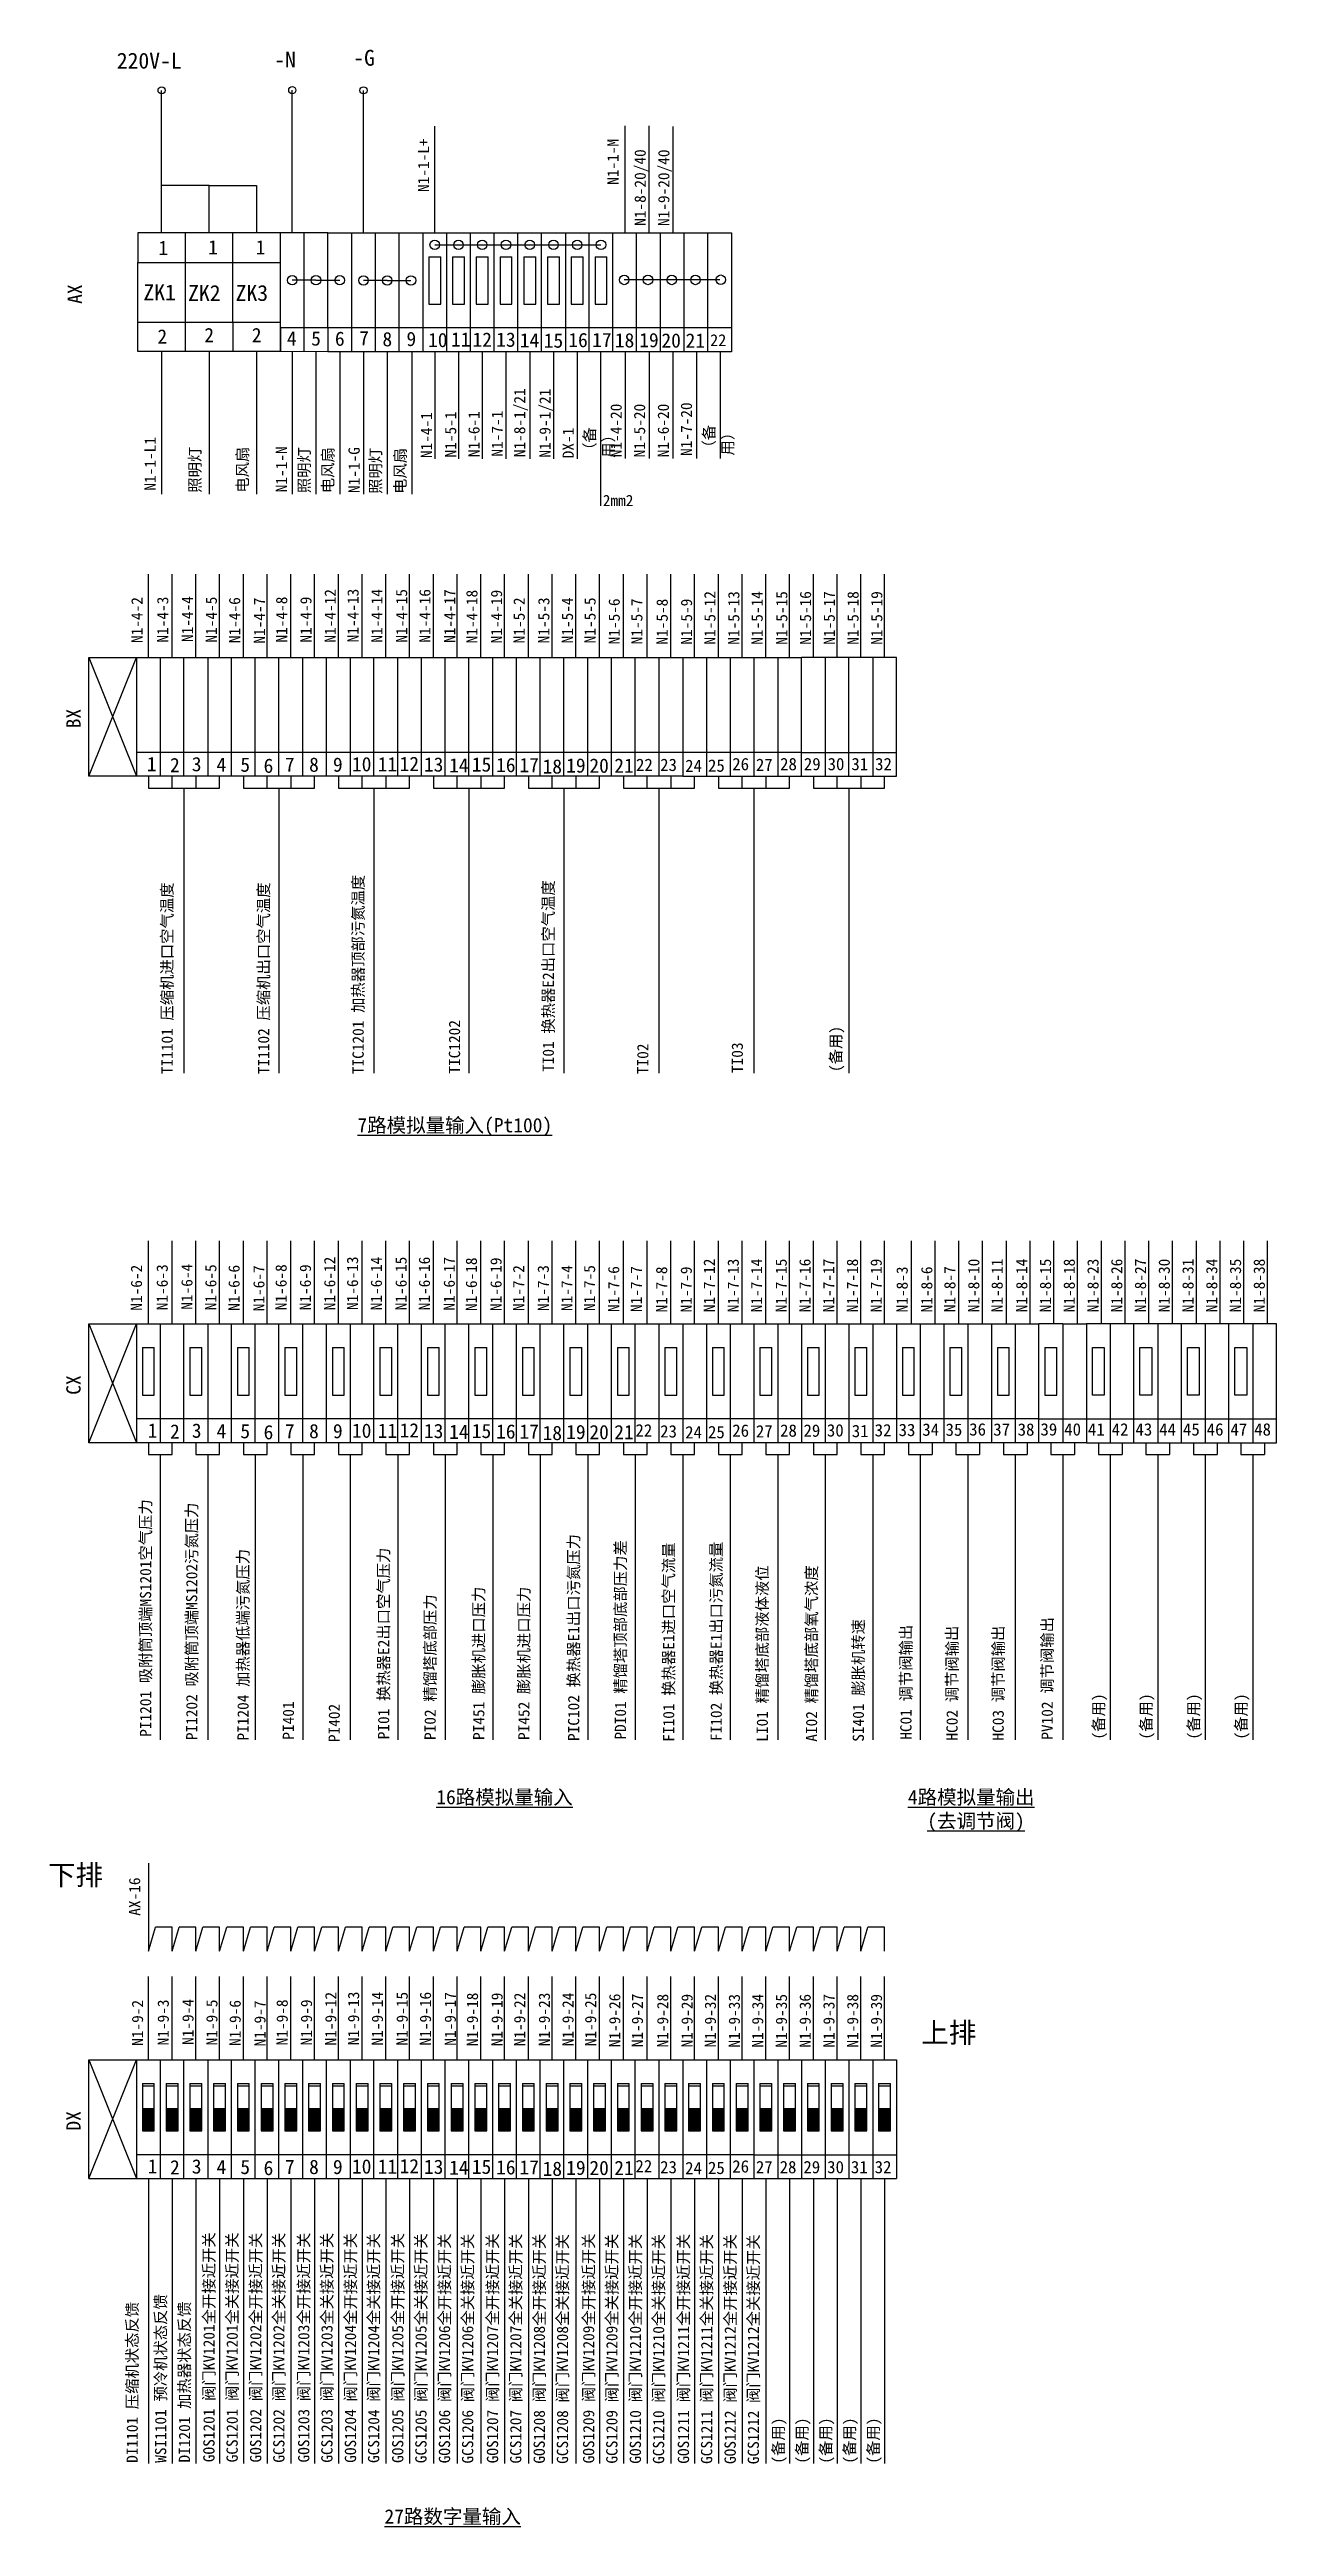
# Model space of a CAD drawing. Header units: millimetres. Extents: x -316745142 to -316741104, y 1018242592 to 1018244331.
# Drawn here: x -316744664 to -316744147, y 1018242592 to 1018243634 of the extents above; entities that cross this region are included whole.
import ezdxf

# ---------------------------------------------------------------- set-up
doc = ezdxf.new("R2010")
doc.units = ezdxf.units.MM

msp = doc.modelspace()

# ---------------------------------------------------------------- texts
at = {"lineweight": -2, "attachment_point": 1}
for s, width, insert, char_height in [('220V-L', 6.0163, (-316744635.248, 1018243632.875), 6.6907), ('-N', 6.0163, (-316744568.96, 1018243633.341), 6.6907), ('-G', 6.0163, (-316744535.69, 1018243634.1), 6.6907), ('1', 6.0163, (-316744617.723, 1018243553.758), 6.016), ('1', 6.0163, (-316744596.773, 1018243553.996), 6.016), ('1', 6.0163, (-316744576.773, 1018243553.996), 6.016), ('ZK1', 6.0163, (-316744624.031, 1018243535.352), 6.6907), ('ZK2', 6.0163, (-316744605.208, 1018243535.103), 6.6907), ('ZK3', 6.0163, (-316744585.208, 1018243535.103), 6.6907), ('2', 6.0163, (-316744618.138, 1018243516.457), 6.016), ('2', 6.0163, (-316744598.405, 1018243517.056), 6.016), ('2', 6.0163, (-316744578.405, 1018243517.056), 6.016), ('4', 6.0163, (-316744563.63, 1018243515.622), 6.016), ('5', 6.0163, (-316744553.418, 1018243515.622), 6.016), ('6', 6.0163, (-316744543.407, 1018243515.524), 6.016), ('7', 6.0163, (-316744533.196, 1018243515.724), 6.016), ('8', 6.0163, (-316744523.385, 1018243515.323), 6.016), ('9', 6.0163, (-316744513.284, 1018243515.427), 6.016), ('10', 6.0163, (-316744504.187, 1018243514.967), 6.0163), ('11', 6.0163, (-316744494.523, 1018243515.217), 6.0163), ('12', 6.0163, (-316744485.485, 1018243515.129), 6.0163), ('13', 6.0163, (-316744475.516, 1018243515.129), 6.0163), ('14', 6.0163, (-316744465.571, 1018243514.866), 6.0163), ('15', 6.0163, (-316744455.486, 1018243514.737), 6.0163), ('16', 6.0163, (-316744445.145, 1018243514.976), 6.0163), ('17', 6.0163, (-316744435.101, 1018243515.011), 6.0163), ('18', 6.0163, (-316744425.546, 1018243514.851), 6.0163), ('19', 6.0163, (-316744415.269, 1018243514.931), 6.0163), ('20', 6.0163, (-316744405.929, 1018243514.769), 6.0163), ('21', 6.0163, (-316744395.765, 1018243514.735), 6.0163), ('22', 6.0163, (-316744385.427, 1018243514.393), 5), ('2mm2', 27.17357, (-316744430.616, 1018243446.786), 4.7343), ('1', 6.0163, (-316744622.606, 1018243336.522), 6.016), ('2', 6.0163, (-316744612.832, 1018243336.099), 6.016), ('3', 6.0163, (-316744603.666, 1018243336.471), 6.016), ('4', 6.0163, (-316744593.243, 1018243336.259), 6.016), ('5', 6.0163, (-316744583.232, 1018243336.259), 6.016), ('6', 6.0163, (-316744573.443, 1018243335.825), 6.016), ('7', 6.0163, (-316744564.477, 1018243336.27), 6.016), ('8', 6.0163, (-316744554.272, 1018243336.264), 6.016), ('9', 6.0163, (-316744544.237, 1018243336.266), 6.016), ('10', 6.0163, (-316744536.238, 1018243336.46), 6.0163), ('11', 6.0163, (-316744525.412, 1018243336.434), 6.0163), ('12', 6.0163, (-316744516.175, 1018243336.59), 6.0163), ('13', 6.0163, (-316744505.939, 1018243336.323), 6.0163), ('14', 6.0163, (-316744495.317, 1018243335.974), 6.0163), ('15', 6.0163, (-316744485.772, 1018243336.346), 6.0163), ('16', 6.0163, (-316744475.542, 1018243336.115), 6.0163), ('17', 6.0163, (-316744465.72, 1018243336.087), 6.0163), ('18', 6.0163, (-316744455.976, 1018243335.501), 6.0163), ('19', 6.0163, (-316744446.037, 1018243335.905), 6.0163), ('20', 6.0163, (-316744436.27, 1018243335.845), 6.0163), ('21', 6.0163, (-316744425.794, 1018243335.841), 6.0163), ('22', 6.0163, (-316744416.641, 1018243335.777), 5.2), ('23', 6.0163, (-316744406.469, 1018243335.775), 5.2), ('24', 6.0163, (-316744395.941, 1018243335.354), 5.2), ('25', 6.0163, (-316744386.333, 1018243335.461), 5.2), ('26', 6.0163, (-316744376.11, 1018243336.083), 5.2), ('27', 6.0163, (-316744366.159, 1018243335.783), 5.2), ('28', 6.0163, (-316744355.968, 1018243336.103), 5.2), ('29', 6.0163, (-316744345.968, 1018243336.103), 5.2), ('30', 6.0163, (-316744335.968, 1018243336.103), 5.2), ('31', 6.0163, (-316744325.968, 1018243336.103), 5.2), ('32', 6.0163, (-316744315.968, 1018243336.103), 5.2), ('{\\L7\\fSimSun|b0|i0|c134|p2;路模拟量输入(Pt100)}', 96.10064, (-316744533.929, 1018243184.528), 6.0163), ('1', 6.0163, (-316744622.235, 1018243056.029), 6.016), ('2', 6.0163, (-316744612.832, 1018243055.606), 6.016), ('3', 6.0163, (-316744603.666, 1018243055.977), 6.016), ('4', 6.0163, (-316744593.243, 1018243055.766), 6.016), ('5', 6.0163, (-316744583.232, 1018243055.766), 6.016), ('6', 6.0163, (-316744573.443, 1018243055.331), 6.016), ('7', 6.0163, (-316744564.477, 1018243055.777), 6.016), ('8', 6.0163, (-316744554.272, 1018243055.771), 6.016), ('9', 6.0163, (-316744544.237, 1018243055.773), 6.016), ('10', 6.0163, (-316744536.238, 1018243055.966), 6.0163), ('11', 6.0163, (-316744525.412, 1018243055.94), 6.0163), ('12', 6.0163, (-316744516.175, 1018243056.096), 6.0163), ('13', 6.0163, (-316744505.939, 1018243055.829), 6.0163), ('14', 6.0163, (-316744495.317, 1018243055.481), 6.0163), ('15', 6.0163, (-316744485.772, 1018243055.852), 6.0163), ('16', 6.0163, (-316744475.542, 1018243055.621), 6.0163), ('17', 6.0163, (-316744465.72, 1018243055.594), 6.0163), ('18', 6.0163, (-316744455.976, 1018243055.007), 6.0163), ('19', 6.0163, (-316744446.037, 1018243055.411), 6.0163), ('20', 6.0163, (-316744436.27, 1018243055.351), 6.0163), ('21', 6.0163, (-316744425.794, 1018243055.347), 6.0163), ('22', 6.0163, (-316744416.876, 1018243055.695), 5.2), ('23', 6.0163, (-316744406.469, 1018243055.281), 5.2), ('24', 6.0163, (-316744395.941, 1018243054.86), 5.2), ('25', 6.0163, (-316744386.333, 1018243054.967), 5.2), ('26', 6.0163, (-316744376.11, 1018243055.59), 5.2), ('27', 6.0163, (-316744366.159, 1018243055.289), 5.2), ('28', 6.0163, (-316744355.968, 1018243055.61), 5.2), ('29', 6.0163, (-316744346.128, 1018243055.586), 5.2), ('30', 6.0163, (-316744336.273, 1018243055.703), 5.2), ('31', 6.0163, (-316744325.773, 1018243055.424), 5.2), ('32', 6.0163, (-316744316.155, 1018243055.74), 5.2), ('33', 6.0163, (-316744306.075, 1018243055.877), 5.2), ('34', 6.0163, (-316744296.094, 1018243056.002), 5.2), ('35', 6.0163, (-316744286.3, 1018243055.976), 5.2), ('36', 6.0163, (-316744276.347, 1018243056.097), 5.2), ('37', 6.0163, (-316744266.228, 1018243056.043), 5.2), ('38', 6.0163, (-316744255.949, 1018243056.043), 5.2), ('39', 6.0163, (-316744246.347, 1018243056.097), 5.2), ('40', 6.0163, (-316744236.347, 1018243056.097), 5.2), ('41', 6.14806, (-316744226.347, 1018243056.097), 5.2), ('42', 6.0163, (-316744216.347, 1018243056.097), 5.2), ('43', 6.0163, (-316744206.347, 1018243056.097), 5.2), ('44', 6.0163, (-316744196.347, 1018243056.097), 5.2), ('45', 6.0163, (-316744186.347, 1018243056.097), 5.2), ('46', 6.0163, (-316744176.347, 1018243056.097), 5.2), ('47', 6.0163, (-316744166.347, 1018243056.097), 5.2), ('48', 6.0163, (-316744156.347, 1018243056.097), 5.2), ('{\\L16\\fSimSun|b0|i0|c134|p2;路模拟量输入}', 96.10064, (-316744500.72, 1018242901.741), 6.0163), ('{\\L4\\fSimSun|b0|i0|c134|p2;路模拟量输出\\P\\l  \\L(去调节阀)}', 96.10064, (-316744302.166, 1018242901.741), 6.0163), ('{\\fSimSun|b0|i0|c134|p2;下排}', 27.18471, (-316744664.215, 1018242870.217), 8.5), ('{\\fSimSun|b0|i0|c134|p2;上排}', 27.18471, (-316744296.57, 1018242803.868), 8.5), ('1', 6.0163, (-316744622.235, 1018242746.364), 6.016), ('2', 6.0163, (-316744612.832, 1018242745.941), 6.016), ('3', 6.0163, (-316744603.666, 1018242746.312), 6.016), ('4', 6.0163, (-316744593.243, 1018242746.101), 6.016), ('5', 6.0163, (-316744583.232, 1018242746.101), 6.016), ('6', 6.0163, (-316744573.443, 1018242745.667), 6.016), ('7', 6.0163, (-316744564.477, 1018242746.112), 6.016), ('8', 6.0163, (-316744554.272, 1018242746.106), 6.016), ('9', 6.0163, (-316744544.237, 1018242746.108), 6.016), ('10', 6.0163, (-316744536.238, 1018242746.302), 6.0163), ('11', 6.0163, (-316744525.412, 1018242746.275), 6.0163), ('12', 6.0163, (-316744516.175, 1018242746.432), 6.0163), ('13', 6.0163, (-316744505.939, 1018242746.164), 6.0163), ('14', 6.0163, (-316744495.317, 1018242745.816), 6.0163), ('15', 6.0163, (-316744485.772, 1018242746.188), 6.0163), ('16', 6.0163, (-316744475.542, 1018242745.956), 6.0163), ('17', 6.0163, (-316744465.72, 1018242745.929), 6.0163), ('18', 6.0163, (-316744455.976, 1018242745.343), 6.0163), ('19', 6.0163, (-316744446.037, 1018242745.747), 6.0163), ('20', 6.0163, (-316744436.27, 1018242745.687), 6.0163), ('21', 6.0163, (-316744425.794, 1018242745.683), 6.0163), ('22', 6.0163, (-316744416.876, 1018242746.03), 5.2), ('23', 6.0163, (-316744406.469, 1018242745.617), 5.2), ('24', 6.0163, (-316744395.941, 1018242745.196), 5.2), ('25', 6.0163, (-316744386.333, 1018242745.303), 5.2), ('26', 6.0163, (-316744376.11, 1018242745.925), 5.2), ('27', 6.0163, (-316744366.159, 1018242745.624), 5.2), ('28', 6.0163, (-316744356.159, 1018242745.624), 5.2), ('29', 6.0163, (-316744346.159, 1018242745.624), 5.2), ('30', 6.0163, (-316744336.159, 1018242745.624), 5.2), ('31', 6.0163, (-316744326.159, 1018242745.624), 5.2), ('32', 6.0163, (-316744316.159, 1018242745.624), 5.2), ('{\\L27\\fSimSun|b0|i0|c134|p2;路数字量输入}', 96.10064, (-316744522.539, 1018242598.999), 6.0163)]:
    msp.add_mtext_dynamic_manual_height_columns(s, width=width, gutter_width=23.672, heights=[0], dxfattribs=dict(at, insert=insert, char_height=char_height))
at = {"lineweight": -2, "attachment_point": 1, "rotation": 90}
for s, width, heights, insert, char_height in [('N1-1-L+', 8.4811, [0], (-316744508.488, 1018243574.249), 4.7343), ('N1-1-M', 8.4811, [0], (-316744428.743, 1018243577.288), 4.7343), ('N1-8-20/40', 8.4811, [0], (-316744417.273, 1018243560.019), 4.7343), ('N1-9-20/40', 8.4811, [0], (-316744407.322, 1018243559.942), 4.7343), ('AX', 55.6863, [0], (-316744655.908, 1018243527.171), 6.0163), ('N1-8-1/21', 8.4811, [0], (-316744468.026, 1018243462.652), 4.7343), ('N1-9-1/21', 8.4811, [0], (-316744457.33, 1018243462.458), 4.7343), ('N1-4-20', 8.4811, [0], (-316744427.381, 1018243462.631), 4.7343), ('N1-5-20', 8.4811, [0], (-316744417.524, 1018243462.574), 4.7343), ('N1-6-20', 8.4811, [0], (-316744407.526, 1018243462.611), 4.7343), ('N1-7-20', 8.4811, [0], (-316744397.81, 1018243463.164), 4.7343), ('N1-4-1', 8.4811, [0], (-316744507.237, 1018243462.265), 4.7343), ('N1-5-1', 8.4811, [0], (-316744497.074, 1018243462.534), 4.7343), ('N1-6-1', 8.4811, [0], (-316744487.249, 1018243462.673), 4.7343), ('N1-7-1', 8.4811, [0], (-316744477.459, 1018243462.884), 4.7343), ('DX-1', 8.4811, [0], (-316744447.561, 1018243462.171), 4.7343), ('{\\fSimSun|b0|i0|c134|p2;（备用）}', 23.17663, [0], (-316744438.555, 1018243462.374), 4.7343), ('{\\fSimSun|b0|i0|c134|p2;（备用）}', 23.17663, [0], (-316744388.31, 1018243463.353), 4.7343), ('N1-1-L1', 8.4811, [0], (-316744623.591, 1018243448.572), 4.7343), ('{\\fSimSun|b0|i0|c134|p2;照明灯}', 20.59713, [0], (-316744604.713, 1018243447.684), 4.7343), ('{\\fSimSun|b0|i0|c134|p2;电风扇}', 20.59713, [0], (-316744584.713, 1018243447.684), 4.7343), ('N1-1-N', 8.4811, [0], (-316744568.311, 1018243447.873), 4.7343), ('{\\fSimSun|b0|i0|c134|p2;照明灯}', 20.59713, [0], (-316744558.738, 1018243447.494), 4.7343), ('{\\fSimSun|b0|i0|c134|p2;电风扇}', 20.59713, [0], (-316744548.784, 1018243447.488), 4.7343), ('N1-1-G', 8.4811, [0], (-316744537.713, 1018243447.552), 4.7343), ('{\\fSimSun|b0|i0|c134|p2;照明灯}', 20.59713, [0], (-316744528.668, 1018243447.196), 4.7343), ('{\\fSimSun|b0|i0|c134|p2;电风扇}', 20.59713, [0], (-316744518.315, 1018243447.177), 4.7343), ('N1-4-2', 8.4811, [0], (-316744629.143, 1018243384.442), 4.7343), ('N1-4-3', 8.4811, [0], (-316744618.306, 1018243384.624), 4.7343), ('N1-4-4', 8.4811, [0], (-316744607.889, 1018243384.843), 4.7343), ('N1-4-5', 8.4811, [0], (-316744597.836, 1018243384.624), 4.7343), ('N1-4-6', 8.4811, [0], (-316744588.037, 1018243384.395), 4.7343), ('N1-4-7', 8.4811, [0], (-316744577.585, 1018243384.195), 4.7343), ('N1-4-8', 8.4811, [0], (-316744568.239, 1018243384.648), 4.7343), ('N1-4-9', 8.4811, [0], (-316744558.005, 1018243384.63), 4.7343), ('N1-4-12', 8.4811, [0], (-316744547.77, 1018243384.606), 4.7343), ('N1-4-13', 8.4811, [0], (-316744538.171, 1018243384.722), 4.7343), ('N1-4-14', 8.4811, [0], (-316744528.137, 1018243384.606), 4.7343), ('N1-4-15', 8.4811, [0], (-316744517.72, 1018243384.606), 4.7343), ('N1-4-16', 8.4811, [0], (-316744507.903, 1018243384.606), 4.7343), ('N1-4-17', 8.4811, [0], (-316744497.447, 1018243384.508), 4.7343), ('N1-4-18', 8.4811, [0], (-316744488.13, 1018243384.296), 4.7343), ('N1-4-19', 8.4811, [0], (-316744477.754, 1018243384.296), 4.7343), ('N1-5-2', 8.4811, [0], (-316744468.225, 1018243384.296), 4.7343), ('N1-5-3', 8.4811, [0], (-316744457.849, 1018243384.296), 4.7343), ('N1-5-4', 8.4811, [0], (-316744447.897, 1018243384.296), 4.7343), ('N1-5-5', 8.4811, [0], (-316744438.368, 1018243384.296), 4.7343), ('N1-5-6', 8.4811, [0], (-316744428.204, 1018243383.873), 4.7343), ('N1-5-7', 8.4811, [0], (-316744418.675, 1018243383.873), 4.7343), ('N1-5-8', 8.4811, [0], (-316744408.011, 1018243383.767), 4.7343), ('N1-5-9', 8.4811, [0], (-316744397.759, 1018243383.767), 4.7343), ('N1-5-12', 8.4811, [0], (-316744387.933, 1018243383.767), 4.7343), ('N1-5-13', 8.4811, [0], (-316744377.857, 1018243383.716), 4.7343), ('N1-5-14', 8.4811, [0], (-316744368.027, 1018243383.716), 4.7343), ('N1-5-15', 8.4811, [0], (-316744357.658, 1018243383.716), 4.7343), ('N1-5-16', 8.4811, [0], (-316744347.658, 1018243383.716), 4.7343), ('N1-5-17', 8.4811, [0], (-316744337.658, 1018243383.716), 4.7343), ('N1-5-18', 8.4811, [0], (-316744327.658, 1018243383.716), 4.7343), ('N1-5-19', 8.4811, [0], (-316744317.658, 1018243383.716), 4.7343), ('BX', 55.6863, [0], (-316744656.498, 1018243348.541), 6.0163), ('TIC1201 {\\fSimSun|b0|i0|c134|p2;加热器顶部污氮温度}', 131.13885, [0], (-316744536.023, 1018243202.995), 4.7343), ('TI1101 {\\fSimSun|b0|i0|c134|p2;压缩机进口空气温度}', 96.49506, [0], (-316744616.452, 1018243202.995), 4.7343), ('TI1102 {\\fSimSun|b0|i0|c134|p2;压缩机出口空气温度}', 96.49506, [0], (-316744575.817, 1018243202.995), 4.7343), ('TI01 {\\fSimSun|b0|i0|c134|p2;换热器}E2{\\fSimSun|b0|i0|c134|p2;出口空气温度}', 131.13885, [0], (-316744455.968, 1018243203.931), 4.7343), ('TIC1202', 131.13885, [0], (-316744495.444, 1018243203.21), 4.7343), ('TI02', 131.13885, [0], (-316744416.174, 1018243202.995), 4.7343), ('TI03', 131.13885, [0], (-316744376.381, 1018243203.463), 4.7343), ('{\\fSimSun|b0|i0|c134|p2;(备用)}', 131.13885, [0], (-316744334.899, 1018243203.893), 4.7343), ('N1-6-2', 8.4811, [0], (-316744629.365, 1018243103.444), 4.7343), ('N1-6-3', 8.4811, [0], (-316744618.529, 1018243103.626), 4.7343), ('N1-6-4', 8.4811, [0], (-316744608.111, 1018243103.844), 4.7343), ('N1-6-5', 8.4811, [0], (-316744598.058, 1018243103.626), 4.7343), ('N1-6-6', 8.4811, [0], (-316744588.26, 1018243103.397), 4.7343), ('N1-6-7', 8.4811, [0], (-316744577.807, 1018243103.197), 4.7343), ('N1-6-8', 8.4811, [0], (-316744568.462, 1018243103.65), 4.7343), ('N1-6-9', 8.4811, [0], (-316744558.227, 1018243103.632), 4.7343), ('N1-6-12', 8.4811, [0], (-316744547.992, 1018243103.608), 4.7343), ('N1-6-13', 8.4811, [0], (-316744538.393, 1018243103.723), 4.7343), ('N1-6-14', 8.4811, [0], (-316744528.359, 1018243103.608), 4.7343), ('N1-6-15', 8.4811, [0], (-316744517.942, 1018243103.608), 4.7343), ('N1-6-16', 8.4811, [0], (-316744508.125, 1018243103.608), 4.7343), ('N1-6-17', 8.4811, [0], (-316744497.669, 1018243103.509), 4.7343), ('N1-6-18', 8.4811, [0], (-316744488.352, 1018243103.298), 4.7343), ('N1-6-19', 8.4811, [0], (-316744477.976, 1018243103.298), 4.7343), ('N1-7-2', 8.4811, [0], (-316744468.447, 1018243103.298), 4.7343), ('N1-7-3', 8.4811, [0], (-316744458.071, 1018243103.298), 4.7343), ('N1-7-4', 8.4811, [0], (-316744448.119, 1018243103.298), 4.7343), ('N1-7-5', 8.4811, [0], (-316744438.59, 1018243103.298), 4.7343), ('N1-7-6', 8.4811, [0], (-316744428.426, 1018243102.874), 4.7343), ('N1-7-7', 8.4811, [0], (-316744418.897, 1018243102.874), 4.7343), ('N1-7-8', 8.4811, [0], (-316744408.249, 1018243102.717), 4.7343), ('N1-7-9', 8.4811, [0], (-316744397.88, 1018243102.717), 4.7343), ('N1-7-12', 8.4811, [0], (-316744388.172, 1018243102.831), 4.7343), ('N1-7-13', 8.4811, [0], (-316744378.095, 1018243102.78), 4.7343), ('N1-7-14', 8.4811, [0], (-316744368.265, 1018243102.78), 4.7343), ('N1-7-15', 8.4811, [0], (-316744357.896, 1018243102.78), 4.7343), ('N1-7-16', 8.4811, [0], (-316744347.896, 1018243102.78), 4.7343), ('N1-7-17', 8.4811, [0], (-316744337.896, 1018243102.78), 4.7343), ('N1-7-18', 8.4811, [0], (-316744327.896, 1018243102.78), 4.7343), ('N1-7-19', 8.4811, [0], (-316744317.896, 1018243102.78), 4.7343), ('N1-8-3', 8.4811, [0], (-316744306.969, 1018243102.717), 4.7343), ('N1-8-6', 8.4811, [0], (-316744296.601, 1018243102.717), 4.7343), ('N1-8-7', 8.4811, [0], (-316744286.892, 1018243102.831), 4.7343), ('N1-8-10', 8.4811, [0], (-316744276.816, 1018243102.78), 4.7343), ('N1-8-11', 8.4811, [0], (-316744266.986, 1018243102.78), 4.7343), ('N1-8-14', 8.4811, [0], (-316744256.617, 1018243102.78), 4.7343), ('N1-8-15', 8.4811, [0], (-316744246.617, 1018243102.78), 4.7343), ('N1-8-18', 8.4811, [0], (-316744236.617, 1018243102.78), 4.7343), ('N1-8-23', 8.4811, [0], (-316744226.617, 1018243102.78), 4.7343), ('N1-8-26', 8.4811, [0], (-316744216.617, 1018243102.78), 4.7343), ('N1-8-27', 8.4811, [0], (-316744206.617, 1018243102.78), 4.7343), ('N1-8-30', 8.4811, [0], (-316744196.617, 1018243102.78), 4.7343), ('N1-8-31', 8.4811, [0], (-316744186.617, 1018243102.78), 4.7343), ('N1-8-34', 8.4811, [0], (-316744176.617, 1018243102.78), 4.7343), ('N1-8-35', 8.4811, [0], (-316744166.617, 1018243102.78), 4.7343), ('N1-8-38', 8.4811, [0], (-316744156.617, 1018243102.78), 4.7343), ('CX', 55.6863, [0], (-316744656.498, 1018243068.047), 6.0163), ('PI1201 {\\fSimSun|b0|i0|c134|p2;吸附筒顶端}MS1201{\\fSimSun|b0|i0|c134|p2;空气压力}', 131.13885, [0], (-316744625.501, 1018242924.121), 4.7343), ('PI1202 {\\fSimSun|b0|i0|c134|p2;吸附筒顶端}MS1202{\\fSimSun|b0|i0|c134|p2;污氮压力}', 131.13885, [0], (-316744606.084, 1018242922.701), 4.7343), ('PIC102 {\\fSimSun|b0|i0|c134|p2;换热器E1出口污氮压力}', 131.13885, [0], (-316744445.283, 1018242922.342), 4.7343), ('PDI01 {\\fSimSun|b0|i0|c134|p2;精馏塔顶部底部压力差}', 131.13885, [0], (-316744425.577, 1018242922.939), 4.7343), ('FI101 {\\fSimSun|b0|i0|c134|p2;换热器E1进口空气流量}', 131.13885, [0], (-316744405.275, 1018242922.044), 4.7343), ('FI102 {\\fSimSun|b0|i0|c134|p2;换热器E1出口污氮流量}', 131.13885, [0], (-316744385.244, 1018242922.342), 4.7343), ('PI1204 {\\fSimSun|b0|i0|c134|p2;加热器低端污氮压力}', 131.13885, [0], (-316744584.489, 1018242922.546), 4.7343), ('PI01 {\\fSimSun|b0|i0|c134|p2;换热器E2出口空气压力}', 131.13885, [0], (-316744525.304, 1018242923.065), 4.7343), ('LI01 {\\fSimSun|b0|i0|c134|p2;精馏塔底部液体液位}', 131.13885, [0], (-316744365.863, 1018242922.044), 4.7343), ('AI02 {\\fSimSun|b0|i0|c134|p2;精馏塔底部氧气浓度}', 131.13885, [0], (-316744345.11, 1018242922.044), 4.7343), ('PI451 {\\fSimSun|b0|i0|c134|p2;膨胀机进口压力}', 131.13885, [0], (-316744485.229, 1018242922.768), 4.7343), ('PI452 {\\fSimSun|b0|i0|c134|p2;膨胀机进口压力}', 131.13885, [0], (-316744466.23, 1018242922.768), 4.7343), ('PI02 {\\fSimSun|b0|i0|c134|p2;精馏塔底部压力}', 131.13885, [0], (-316744505.712, 1018242922.768), 4.7343), ('PV102 {\\fSimSun|b0|i0|c134|p2;调节阀输出}', 131.13885, [0], (-316744245.902, 1018242922.897), 4.7343), ('SI401 {\\fSimSun|b0|i0|c134|p2;膨胀机转速}', 131.13885, [0], (-316744325.405, 1018242922.044), 4.7343), ('HC01 {\\fSimSun|b0|i0|c134|p2;调节阀输出}', 131.13885, [0], (-316744305.374, 1018242922.885), 4.7343), ('HC02 {\\fSimSun|b0|i0|c134|p2;调节阀输出}', 131.13885, [0], (-316744285.953, 1018242922.532), 4.7343), ('HC03 {\\fSimSun|b0|i0|c134|p2;调节阀输出}', 131.13885, [0], (-316744266.533, 1018242922.532), 4.7343), ('PI401', 131.13885, [0], (-316744565.379, 1018242922.897), 4.7343), ('PI402', 131.13885, [0], (-316744546.084, 1018242921.878), 4.7343), ('AX-16', 8.4811, [0], (-316744630.14, 1018242848.806), 4.7343), ('N1-9-2', 8.4811, [0], (-316744628.914, 1018242794.052), 4.7343), ('N1-9-3', 8.4811, [0], (-316744618.078, 1018242794.234), 4.7343), ('N1-9-4', 8.4811, [0], (-316744607.661, 1018242794.453), 4.7343), ('N1-9-5', 8.4811, [0], (-316744597.607, 1018242794.234), 4.7343), ('N1-9-6', 8.4811, [0], (-316744587.809, 1018242794.005), 4.7343), ('N1-9-7', 8.4811, [0], (-316744577.356, 1018242793.805), 4.7343), ('N1-9-8', 8.4811, [0], (-316744568.011, 1018242794.258), 4.7343), ('N1-9-9', 8.4811, [0], (-316744557.776, 1018242794.241), 4.7343), ('N1-9-12', 8.4811, [0], (-316744547.542, 1018242794.216), 4.7343), ('N1-9-13', 8.4811, [0], (-316744537.943, 1018242794.332), 4.7343), ('N1-9-14', 8.4811, [0], (-316744527.909, 1018242794.216), 4.7343), ('N1-9-15', 8.4811, [0], (-316744517.491, 1018242794.216), 4.7343), ('N1-9-16', 8.4811, [0], (-316744507.675, 1018242794.216), 4.7343), ('N1-9-17', 8.4811, [0], (-316744497.219, 1018242794.118), 4.7343), ('N1-9-18', 8.4811, [0], (-316744487.902, 1018242793.906), 4.7343), ('N1-9-19', 8.4811, [0], (-316744477.526, 1018242793.906), 4.7343), ('N1-9-22', 8.4811, [0], (-316744467.997, 1018242793.906), 4.7343), ('N1-9-23', 8.4811, [0], (-316744457.621, 1018242793.906), 4.7343), ('N1-9-24', 8.4811, [0], (-316744447.669, 1018242793.906), 4.7343), ('N1-9-25', 8.4811, [0], (-316744438.14, 1018242793.906), 4.7343), ('N1-9-26', 8.4811, [0], (-316744427.976, 1018242793.483), 4.7343), ('N1-9-27', 8.4811, [0], (-316744418.447, 1018242793.483), 4.7343), ('N1-9-28', 8.4811, [0], (-316744407.783, 1018242793.377), 4.7343), ('N1-9-29', 8.4811, [0], (-316744397.53, 1018242793.377), 4.7343), ('N1-9-32', 8.4811, [0], (-316744387.705, 1018242793.377), 4.7343), ('N1-9-33', 8.4811, [0], (-316744377.628, 1018242793.326), 4.7343), ('N1-9-34', 8.4811, [0], (-316744367.798, 1018242793.326), 4.7343), ('N1-9-35', 8.4811, [0], (-316744357.798, 1018242793.326), 4.7343), ('N1-9-36', 8.4811, [0], (-316744347.798, 1018242793.326), 4.7343), ('N1-9-37', 8.4811, [0], (-316744337.798, 1018242793.326), 4.7343), ('N1-9-38', 8.4811, [0], (-316744327.798, 1018242793.326), 4.7343), ('N1-9-39', 8.4811, [0], (-316744317.798, 1018242793.326), 4.7343), ('DX', 55.6863, [0], (-316744656.498, 1018242758.383), 6.0163), ('GOS1201 {\\fSimSun|b0|i0|c134|p2;阀门KV1201全开接近开关}', 131.13885, [0], (-316744598.827, 1018242618.842), 4.7343), ('GCS1201 {\\fSimSun|b0|i0|c134|p2;阀门KV1201全关接近开关}', 131.13885, [0], (-316744589.067, 1018242618.757), 4.7343), ('GOS1202 {\\fSimSun|b0|i0|c134|p2;阀门KV1202全开接近开关}', 131.13885, [0], (-316744579.15, 1018242618.708), 4.7343), ('GCS1202 {\\fSimSun|b0|i0|c134|p2;阀门KV1202全关接近开关}', 131.13885, [0], (-316744569.39, 1018242618.623), 4.7343), ('GOS1203 {\\fSimSun|b0|i0|c134|p2;阀门KV1203全开接近开关}', 131.13885, [0], (-316744558.916, 1018242618.708), 4.7343), ('GCS1203 {\\fSimSun|b0|i0|c134|p2;阀门KV1203全关接近开关}', 131.13885, [0], (-316744549.155, 1018242618.623), 4.7343), ('GOS1204 {\\fSimSun|b0|i0|c134|p2;阀门KV1204全开接近开关}', 131.13885, [0], (-316744539.239, 1018242618.574), 4.7343), ('GCS1204 {\\fSimSun|b0|i0|c134|p2;阀门KV1204全关接近开关}', 131.13885, [0], (-316744529.478, 1018242618.489), 4.7343), ('GOS1205 {\\fSimSun|b0|i0|c134|p2;阀门KV1205全开接近开关}', 131.13885, [0], (-316744519.329, 1018242618.502), 4.7343), ('GCS1205 {\\fSimSun|b0|i0|c134|p2;阀门KV1205全关接近开关}', 131.13885, [0], (-316744509.569, 1018242618.417), 4.7343), ('GOS1206 {\\fSimSun|b0|i0|c134|p2;阀门KV1206全开接近开关}', 131.13885, [0], (-316744499.652, 1018242618.368), 4.7343), ('GCS1206 {\\fSimSun|b0|i0|c134|p2;阀门KV1206全关接近开关}', 131.13885, [0], (-316744489.892, 1018242618.283), 4.7343), ('GOS1207 {\\fSimSun|b0|i0|c134|p2;阀门KV1207全开接近开关}', 131.13885, [0], (-316744479.418, 1018242618.368), 4.7343), ('GCS1207 {\\fSimSun|b0|i0|c134|p2;阀门KV1207全关接近开关}', 131.13885, [0], (-316744469.657, 1018242618.283), 4.7343), ('GOS1208 {\\fSimSun|b0|i0|c134|p2;阀门KV1208全开接近开关}', 131.13885, [0], (-316744459.741, 1018242618.234), 4.7343), ('GCS1208 {\\fSimSun|b0|i0|c134|p2;阀门KV1208全关接近开关}', 131.13885, [0], (-316744449.98, 1018242618.149), 4.7343), ('GOS1209 {\\fSimSun|b0|i0|c134|p2;阀门KV1209全开接近开关}', 131.13885, [0], (-316744438.951, 1018242618.325), 4.7343), ('GCS1209 {\\fSimSun|b0|i0|c134|p2;阀门KV1209全关接近开关}', 131.13885, [0.888], (-316744429.19, 1018242618.24), 4.7343), ('GOS1210 {\\fSimSun|b0|i0|c134|p2;阀门KV1210全开接近开关}', 131.13885, [0], (-316744419.274, 1018242618.191), 4.7343), ('GCS1210 {\\fSimSun|b0|i0|c134|p2;阀门KV1210全关接近开关}', 131.13885, [0], (-316744409.513, 1018242618.106), 4.7343), ('GOS1211 {\\fSimSun|b0|i0|c134|p2;阀门KV1211全开接近开关}', 131.13885, [0], (-316744399.039, 1018242618.191), 4.7343), ('GCS1211 {\\fSimSun|b0|i0|c134|p2;阀门KV1211全关接近开关}', 131.13885, [0], (-316744389.279, 1018242618.106), 4.7343), ('GOS1212 {\\fSimSun|b0|i0|c134|p2;阀门KV1212全开接近开关}', 131.13885, [0], (-316744379.362, 1018242618.057), 4.7343), ('GCS1212 {\\fSimSun|b0|i0|c134|p2;阀门KV1212全关接近开关}', 131.13885, [0], (-316744369.602, 1018242617.972), 4.7343), ('DI1101 {\\fSimSun|b0|i0|c134|p2;压缩机状态反馈}', 131.13885, [0], (-316744631.153, 1018242618.549), 4.7343), ('WSI1101 {\\fSimSun|b0|i0|c134|p2;预冷机状态反馈}', 131.13885, [0], (-316744619.172, 1018242618.578), 4.7343), ('DI1201 {\\fSimSun|b0|i0|c134|p2;加热器状态反馈}', 131.13885, [0], (-316744609.154, 1018242618.698), 4.7343), ('{\\fSimSun|b0|i0|c134|p2;(备用)}', 131.13885, [0], (-316744359.144, 1018242618.232), 4.7343), ('{\\fSimSun|b0|i0|c134|p2;(备用)}', 131.13885, [0], (-316744349.144, 1018242618.232), 4.7343), ('{\\fSimSun|b0|i0|c134|p2;(备用)}', 131.13885, [0], (-316744339.144, 1018242618.232), 4.7343), ('{\\fSimSun|b0|i0|c134|p2;(备用)}', 131.13885, [0], (-316744329.144, 1018242618.232), 4.7343), ('{\\fSimSun|b0|i0|c134|p2;(备用)}', 131.13885, [0], (-316744319.144, 1018242618.232), 4.7343)]:
    msp.add_mtext_dynamic_manual_height_columns(s, width=width, gutter_width=23.672, heights=heights, dxfattribs=dict(at, insert=insert, char_height=char_height))

# ---------------------------------------------------------------- blocks, each defined once
blk = doc.blocks.new('*U75')
at = {"lineweight": -2, "insert": (-3.1, -65.6), "char_height": 4.734, "attachment_point": 1, "rotation": 90}
blk.add_mtext_dynamic_manual_height_columns('{\\fSimSun|b0|i0|c134|p2;(备用)}', width=131.139, gutter_width=23.7, heights=[0], dxfattribs=at)
blk = doc.blocks.new('*U76')
at = {"color": 0, "linetype": 'ByBlock', "lineweight": -2, "transparency": 16777216}
for p in [(0, 0), (20, 0), (40, 0), (60, 0)]:
    blk.add_blockref('*U75', p, dxfattribs=at)

# ---------------------------------------------------------------- hatches: boundary and pattern name
at = {"lineweight": -2}
h = msp.add_hatch(color=1, dxfattribs=at)
h.dxf.hatch_style = 1
h.paths.add_polyline_path([(-316744619.469, 1018242767.732), (-316744624.469, 1018242767.732), (-316744624.469, 1018242758.232), (-316744619.469, 1018242758.232)])
h = msp.add_hatch(color=1, dxfattribs=at)
h.dxf.hatch_style = 1
h.paths.add_polyline_path([(-316744609.469, 1018242767.732), (-316744614.469, 1018242767.732), (-316744614.469, 1018242758.232), (-316744609.469, 1018242758.232)])
h = msp.add_hatch(color=1, dxfattribs=at)
h.dxf.hatch_style = 1
h.paths.add_polyline_path([(-316744599.469, 1018242767.732), (-316744604.469, 1018242767.732), (-316744604.469, 1018242758.232), (-316744599.469, 1018242758.232)])
h = msp.add_hatch(color=1, dxfattribs=at)
h.dxf.hatch_style = 1
h.paths.add_polyline_path([(-316744589.469, 1018242767.732), (-316744594.469, 1018242767.732), (-316744594.469, 1018242758.232), (-316744589.469, 1018242758.232)])
h = msp.add_hatch(color=1, dxfattribs=at)
h.dxf.hatch_style = 1
h.paths.add_polyline_path([(-316744579.469, 1018242767.732), (-316744584.469, 1018242767.732), (-316744584.469, 1018242758.232), (-316744579.469, 1018242758.232)])
h = msp.add_hatch(color=1, dxfattribs=at)
h.dxf.hatch_style = 1
h.paths.add_polyline_path([(-316744569.469, 1018242767.732), (-316744574.469, 1018242767.732), (-316744574.469, 1018242758.232), (-316744569.469, 1018242758.232)])
h = msp.add_hatch(color=1, dxfattribs=at)
h.dxf.hatch_style = 1
h.paths.add_polyline_path([(-316744559.469, 1018242767.732), (-316744564.469, 1018242767.732), (-316744564.469, 1018242758.232), (-316744559.469, 1018242758.232)])
h = msp.add_hatch(color=1, dxfattribs=at)
h.dxf.hatch_style = 1
h.paths.add_polyline_path([(-316744549.469, 1018242767.732), (-316744554.469, 1018242767.732), (-316744554.469, 1018242758.232), (-316744549.469, 1018242758.232)])
h = msp.add_hatch(color=1, dxfattribs=at)
h.dxf.hatch_style = 1
h.paths.add_polyline_path([(-316744539.469, 1018242767.732), (-316744544.469, 1018242767.732), (-316744544.469, 1018242758.232), (-316744539.469, 1018242758.232)])
h = msp.add_hatch(color=1, dxfattribs=at)
h.dxf.hatch_style = 1
h.paths.add_polyline_path([(-316744529.469, 1018242767.732), (-316744534.469, 1018242767.732), (-316744534.469, 1018242758.232), (-316744529.469, 1018242758.232)])
h = msp.add_hatch(color=1, dxfattribs=at)
h.dxf.hatch_style = 1
h.paths.add_polyline_path([(-316744519.469, 1018242767.732), (-316744524.469, 1018242767.732), (-316744524.469, 1018242758.232), (-316744519.469, 1018242758.232)])
h = msp.add_hatch(color=1, dxfattribs=at)
h.dxf.hatch_style = 1
h.paths.add_polyline_path([(-316744509.469, 1018242767.732), (-316744514.469, 1018242767.732), (-316744514.469, 1018242758.232), (-316744509.469, 1018242758.232)])
h = msp.add_hatch(color=1, dxfattribs=at)
h.dxf.hatch_style = 1
h.paths.add_polyline_path([(-316744499.469, 1018242767.732), (-316744504.469, 1018242767.732), (-316744504.469, 1018242758.232), (-316744499.469, 1018242758.232)])
h = msp.add_hatch(color=1, dxfattribs=at)
h.dxf.hatch_style = 1
h.paths.add_polyline_path([(-316744489.469, 1018242767.732), (-316744494.469, 1018242767.732), (-316744494.469, 1018242758.232), (-316744489.469, 1018242758.232)])
h = msp.add_hatch(color=1, dxfattribs=at)
h.dxf.hatch_style = 1
h.paths.add_polyline_path([(-316744479.469, 1018242767.732), (-316744484.469, 1018242767.732), (-316744484.469, 1018242758.232), (-316744479.469, 1018242758.232)])
h = msp.add_hatch(color=1, dxfattribs=at)
h.dxf.hatch_style = 1
h.paths.add_polyline_path([(-316744469.469, 1018242767.732), (-316744474.469, 1018242767.732), (-316744474.469, 1018242758.232), (-316744469.469, 1018242758.232)])
h = msp.add_hatch(color=1, dxfattribs=at)
h.dxf.hatch_style = 1
h.paths.add_polyline_path([(-316744459.469, 1018242767.732), (-316744464.469, 1018242767.732), (-316744464.469, 1018242758.232), (-316744459.469, 1018242758.232)])
h = msp.add_hatch(color=1, dxfattribs=at)
h.dxf.hatch_style = 1
h.paths.add_polyline_path([(-316744449.469, 1018242767.732), (-316744454.469, 1018242767.732), (-316744454.469, 1018242758.232), (-316744449.469, 1018242758.232)])
h = msp.add_hatch(color=1, dxfattribs=at)
h.dxf.hatch_style = 1
h.paths.add_polyline_path([(-316744439.469, 1018242767.732), (-316744444.469, 1018242767.732), (-316744444.469, 1018242758.232), (-316744439.469, 1018242758.232)])
h = msp.add_hatch(color=1, dxfattribs=at)
h.dxf.hatch_style = 1
h.paths.add_polyline_path([(-316744429.469, 1018242767.732), (-316744434.469, 1018242767.732), (-316744434.469, 1018242758.232), (-316744429.469, 1018242758.232)])
h = msp.add_hatch(color=1, dxfattribs=at)
h.dxf.hatch_style = 1
h.paths.add_polyline_path([(-316744419.469, 1018242767.732), (-316744424.469, 1018242767.732), (-316744424.469, 1018242758.232), (-316744419.469, 1018242758.232)])
h = msp.add_hatch(color=1, dxfattribs=at)
h.dxf.hatch_style = 1
h.paths.add_polyline_path([(-316744409.469, 1018242767.732), (-316744414.469, 1018242767.732), (-316744414.469, 1018242758.232), (-316744409.469, 1018242758.232)])
h = msp.add_hatch(color=1, dxfattribs=at)
h.dxf.hatch_style = 1
h.paths.add_polyline_path([(-316744399.469, 1018242767.732), (-316744404.469, 1018242767.732), (-316744404.469, 1018242758.232), (-316744399.469, 1018242758.232)])
h = msp.add_hatch(color=1, dxfattribs=at)
h.dxf.hatch_style = 1
h.paths.add_polyline_path([(-316744389.469, 1018242767.732), (-316744394.469, 1018242767.732), (-316744394.469, 1018242758.232), (-316744389.469, 1018242758.232)])
h = msp.add_hatch(color=1, dxfattribs=at)
h.dxf.hatch_style = 1
h.paths.add_polyline_path([(-316744379.469, 1018242767.732), (-316744384.469, 1018242767.732), (-316744384.469, 1018242758.232), (-316744379.469, 1018242758.232)])
h = msp.add_hatch(color=1, dxfattribs=at)
h.dxf.hatch_style = 1
h.paths.add_polyline_path([(-316744369.469, 1018242767.732), (-316744374.469, 1018242767.732), (-316744374.469, 1018242758.232), (-316744369.469, 1018242758.232)])
h = msp.add_hatch(color=1, dxfattribs=at)
h.dxf.hatch_style = 1
h.paths.add_polyline_path([(-316744359.469, 1018242767.732), (-316744364.469, 1018242767.732), (-316744364.469, 1018242758.232), (-316744359.469, 1018242758.232)])
h = msp.add_hatch(color=1, dxfattribs=at)
h.dxf.hatch_style = 1
h.paths.add_polyline_path([(-316744349.469, 1018242767.732), (-316744354.469, 1018242767.732), (-316744354.469, 1018242758.232), (-316744349.469, 1018242758.232)])
h = msp.add_hatch(color=1, dxfattribs=at)
h.dxf.hatch_style = 1
h.paths.add_polyline_path([(-316744339.469, 1018242767.732), (-316744344.469, 1018242767.732), (-316744344.469, 1018242758.232), (-316744339.469, 1018242758.232)])
h = msp.add_hatch(color=1, dxfattribs=at)
h.dxf.hatch_style = 1
h.paths.add_polyline_path([(-316744329.469, 1018242767.732), (-316744334.469, 1018242767.732), (-316744334.469, 1018242758.232), (-316744329.469, 1018242758.232)])
h = msp.add_hatch(color=1, dxfattribs=at)
h.dxf.hatch_style = 1
h.paths.add_polyline_path([(-316744319.469, 1018242767.732), (-316744324.469, 1018242767.732), (-316744324.469, 1018242758.232), (-316744319.469, 1018242758.232)])
h = msp.add_hatch(color=1, dxfattribs=at)
h.dxf.hatch_style = 1
h.paths.add_polyline_path([(-316744309.469, 1018242767.732), (-316744314.469, 1018242767.732), (-316744314.469, 1018242758.232), (-316744309.469, 1018242758.232)])

# ---------------------------------------------------------------- linework, layer by layer
for p, q in [((-316744616.379, 1018243557.021), (-316744616.379, 1018243617.021)), ((-316744561.379, 1018243557.119), (-316744561.379, 1018243617.119)), ((-316744531.379, 1018243557.021), (-316744531.379, 1018243617.021)), ((-316744501.379, 1018243557.021), (-316744501.379, 1018243602.021)), ((-316744421.159, 1018243557.068), (-316744421.159, 1018243602.068)), ((-316744411.159, 1018243557.068), (-316744411.159, 1018243602.068)), ((-316744400.94, 1018243556.848), (-316744400.94, 1018243601.848)), ((-316744596.379, 1018243577.021), (-316744616.379, 1018243577.021)), ((-316744596.379, 1018243557.021), (-316744596.379, 1018243577.021)), ((-316744596.379, 1018243577.021), (-316744576.379, 1018243577.021)), ((-316744576.379, 1018243577.021), (-316744576.379, 1018243557.021)), ((-316744606.379, 1018243507.021), (-316744606.379, 1018243557.021)), ((-316744586.379, 1018243519.521), (-316744586.379, 1018243557.021)), ((-316744566.379, 1018243517.021), (-316744566.379, 1018243557.021)), ((-316744556.379, 1018243507.119), (-316744556.379, 1018243557.119)), ((-316744546.379, 1018243517.021), (-316744546.379, 1018243557.021)), ((-316744526.379, 1018243507.021), (-316744526.379, 1018243557.021)), ((-316744516.379, 1018243507.021), (-316744516.379, 1018243557.021)), ((-316744501.379, 1018243552.021), (-316744431.379, 1018243552.022)), ((-316744496.379, 1018243557.021), (-316744496.379, 1018243547.021)), ((-316744486.379, 1018243507.021), (-316744486.379, 1018243557.021)), ((-316744476.379, 1018243507.021), (-316744476.379, 1018243557.021)), ((-316744466.379, 1018243507.021), (-316744466.379, 1018243557.021)), ((-316744456.379, 1018243507.021), (-316744456.379, 1018243557.021)), ((-316744446.379, 1018243557.021), (-316744446.379, 1018243507.021)), ((-316744436.379, 1018243507.021), (-316744436.379, 1018243557.021)), ((-316744426.379, 1018243507.021), (-316744426.379, 1018243557.021)), ((-316744416.379, 1018243507.021), (-316744416.379, 1018243557.021)), ((-316744406.379, 1018243507.021), (-316744406.379, 1018243557.021)), ((-316744396.379, 1018243507.021), (-316744396.379, 1018243557.021)), ((-316744386.379, 1018243507.021), (-316744386.379, 1018243557.021)), ((-316744376.379, 1018243557.021), (-316744376.379, 1018243507.021)), ((-316744626.379, 1018243544.521), (-316744586.379, 1018243544.521)), ((-316744586.379, 1018243544.521), (-316744566.379, 1018243544.521)), ((-316744551.379, 1018243537.119), (-316744561.379, 1018243537.119)), ((-316744551.379, 1018243537.119), (-316744541.379, 1018243537.119)), ((-316744521.379, 1018243537.021), (-316744531.379, 1018243537.021)), ((-316744521.379, 1018243537.021), (-316744511.379, 1018243537.021)), ((-316744503.879, 1018243547.021), (-316744503.879, 1018243527.021)), ((-316744503.879, 1018243547.021), (-316744498.879, 1018243547.021)), ((-316744498.879, 1018243527.021), (-316744498.879, 1018243547.021)), ((-316744496.379, 1018243547.021), (-316744496.379, 1018243527.021)), ((-316744493.879, 1018243547.021), (-316744493.879, 1018243527.021)), ((-316744493.879, 1018243547.021), (-316744488.879, 1018243547.021)), ((-316744488.879, 1018243527.021), (-316744488.879, 1018243547.021)), ((-316744483.879, 1018243547.021), (-316744483.879, 1018243527.021)), ((-316744483.879, 1018243547.021), (-316744478.879, 1018243547.021)), ((-316744478.879, 1018243527.021), (-316744478.879, 1018243547.021)), ((-316744473.879, 1018243547.021), (-316744473.879, 1018243527.021)), ((-316744473.879, 1018243547.021), (-316744468.879, 1018243547.021)), ((-316744468.879, 1018243527.021), (-316744468.879, 1018243547.021)), ((-316744463.879, 1018243547.021), (-316744463.879, 1018243527.021)), ((-316744463.879, 1018243547.021), (-316744458.879, 1018243547.021)), ((-316744458.879, 1018243527.021), (-316744458.879, 1018243547.021)), ((-316744453.879, 1018243547.021), (-316744453.879, 1018243527.021)), ((-316744453.879, 1018243547.021), (-316744448.879, 1018243547.021)), ((-316744448.879, 1018243527.021), (-316744448.879, 1018243547.021)), ((-316744443.879, 1018243547.021), (-316744443.879, 1018243527.021)), ((-316744443.879, 1018243547.021), (-316744438.879, 1018243547.021)), ((-316744438.879, 1018243527.021), (-316744438.879, 1018243547.021)), ((-316744433.879, 1018243547.021), (-316744433.879, 1018243527.021)), ((-316744433.879, 1018243547.021), (-316744428.879, 1018243547.021)), ((-316744428.879, 1018243527.021), (-316744428.879, 1018243547.021)), ((-316744381.379, 1018243537.241), (-316744421.598, 1018243537.241)), ((-316744503.879, 1018243527.021), (-316744498.879, 1018243527.021)), ((-316744496.379, 1018243527.021), (-316744496.379, 1018243517.021)), ((-316744493.879, 1018243527.021), (-316744488.879, 1018243527.021)), ((-316744483.879, 1018243527.021), (-316744478.879, 1018243527.021)), ((-316744473.879, 1018243527.021), (-316744468.879, 1018243527.021)), ((-316744463.879, 1018243527.021), (-316744458.879, 1018243527.021)), ((-316744453.879, 1018243527.021), (-316744448.879, 1018243527.021)), ((-316744443.879, 1018243527.021), (-316744438.879, 1018243527.021)), ((-316744433.879, 1018243527.021), (-316744428.879, 1018243527.021)), ((-316744626.379, 1018243519.521), (-316744586.379, 1018243519.521)), ((-316744586.379, 1018243519.521), (-316744566.379, 1018243519.521)), ((-316744586.379, 1018243519.521), (-316744586.379, 1018243507.021)), ((-316744566.379, 1018243517.021), (-316744566.379, 1018243507.119)), ((-316744546.379, 1018243517.021), (-316744566.379, 1018243517.021)), ((-316744376.379, 1018243517.021), (-316744546.379, 1018243517.021)), ((-316744546.379, 1018243517.021), (-316744546.379, 1018243507.021)), ((-316744496.379, 1018243517.021), (-316744496.379, 1018243517.021)), ((-316744496.379, 1018243517.021), (-316744496.379, 1018243507.021)), ((-316744616.379, 1018243507.021), (-316744616.379, 1018243447.021)), ((-316744596.379, 1018243507.021), (-316744596.379, 1018243447.021)), ((-316744576.379, 1018243507.021), (-316744576.379, 1018243447.021)), ((-316744561.379, 1018243507.119), (-316744561.379, 1018243447.119)), ((-316744551.379, 1018243507.119), (-316744551.379, 1018243447.119)), ((-316744541.379, 1018243507.021), (-316744541.379, 1018243447.021)), ((-316744531.379, 1018243507.021), (-316744531.379, 1018243447.021)), ((-316744521.379, 1018243507.021), (-316744521.379, 1018243447.021)), ((-316744510.957, 1018243507.021), (-316744510.957, 1018243447.021)), ((-316744501.379, 1018243507.021), (-316744501.379, 1018243462.021)), ((-316744491.379, 1018243507.021), (-316744491.379, 1018243462.021)), ((-316744481.379, 1018243507.021), (-316744481.379, 1018243462.021)), ((-316744471.379, 1018243507.021), (-316744471.379, 1018243462.021)), ((-316744461.379, 1018243507.021), (-316744461.379, 1018243462.021)), ((-316744451.379, 1018243507.021), (-316744451.379, 1018243462.021)), ((-316744441.379, 1018243507.021), (-316744441.379, 1018243462.021)), ((-316744431.598, 1018243507.241), (-316744431.598, 1018243462.241)), ((-316744421.159, 1018243507.068), (-316744421.159, 1018243462.068)), ((-316744411.159, 1018243507.068), (-316744411.159, 1018243462.068)), ((-316744401.159, 1018243507.068), (-316744401.159, 1018243462.068)), ((-316744391.159, 1018243507.068), (-316744391.159, 1018243462.068)), ((-316744381.159, 1018243507.068), (-316744381.159, 1018243462.068)), ((-316744431.598, 1018243462.241), (-316744431.598, 1018243442.241)), ((-316744621.969, 1018243378.391), (-316744621.969, 1018243413.391)), ((-316744611.969, 1018243378.391), (-316744611.969, 1018243413.391)), ((-316744601.969, 1018243378.391), (-316744601.969, 1018243413.391)), ((-316744591.969, 1018243378.391), (-316744591.969, 1018243413.391)), ((-316744581.969, 1018243378.391), (-316744581.969, 1018243413.391)), ((-316744571.969, 1018243378.391), (-316744571.969, 1018243413.391)), ((-316744561.969, 1018243378.391), (-316744561.969, 1018243413.391)), ((-316744551.969, 1018243378.391), (-316744551.969, 1018243413.391)), ((-316744541.969, 1018243378.391), (-316744541.969, 1018243413.391)), ((-316744531.969, 1018243378.391), (-316744531.969, 1018243413.391)), ((-316744521.969, 1018243378.391), (-316744521.969, 1018243413.391)), ((-316744511.969, 1018243378.391), (-316744511.969, 1018243413.391)), ((-316744501.969, 1018243378.391), (-316744501.969, 1018243413.391)), ((-316744491.969, 1018243378.391), (-316744491.969, 1018243413.391)), ((-316744481.969, 1018243378.391), (-316744481.969, 1018243413.391)), ((-316744471.969, 1018243378.391), (-316744471.969, 1018243413.391)), ((-316744461.969, 1018243378.391), (-316744461.969, 1018243413.391)), ((-316744451.969, 1018243378.391), (-316744451.969, 1018243413.391)), ((-316744441.969, 1018243378.391), (-316744441.969, 1018243413.391)), ((-316744431.969, 1018243378.391), (-316744431.969, 1018243413.391)), ((-316744421.969, 1018243378.391), (-316744421.969, 1018243413.391)), ((-316744411.969, 1018243378.391), (-316744411.969, 1018243413.391)), ((-316744401.969, 1018243378.391), (-316744401.969, 1018243413.391)), ((-316744391.969, 1018243378.391), (-316744391.969, 1018243413.391)), ((-316744381.969, 1018243378.391), (-316744381.969, 1018243413.391)), ((-316744371.969, 1018243378.391), (-316744371.969, 1018243413.391)), ((-316744361.969, 1018243378.391), (-316744361.969, 1018243413.391)), ((-316744351.969, 1018243378.391), (-316744351.969, 1018243413.391)), ((-316744341.969, 1018243378.391), (-316744341.969, 1018243413.391)), ((-316744331.969, 1018243378.391), (-316744331.969, 1018243413.391)), ((-316744321.969, 1018243378.391), (-316744321.969, 1018243413.391)), ((-316744311.969, 1018243378.391), (-316744311.969, 1018243413.391)), ((-316744646.969, 1018243328.391), (-316744626.969, 1018243378.391)), ((-316744646.969, 1018243378.391), (-316744626.969, 1018243328.391)), ((-316744626.969, 1018243378.391), (-316744626.969, 1018243328.391)), ((-316744616.969, 1018243378.391), (-316744616.969, 1018243328.391)), ((-316744606.969, 1018243328.391), (-316744606.969, 1018243378.391)), ((-316744596.969, 1018243378.391), (-316744596.969, 1018243328.391)), ((-316744586.969, 1018243328.391), (-316744586.969, 1018243378.391)), ((-316744576.969, 1018243328.391), (-316744576.969, 1018243378.391)), ((-316744566.969, 1018243328.391), (-316744566.969, 1018243378.391)), ((-316744556.969, 1018243328.391), (-316744556.969, 1018243378.391)), ((-316744546.969, 1018243328.391), (-316744546.969, 1018243378.391)), ((-316744536.969, 1018243378.391), (-316744536.969, 1018243368.391)), ((-316744526.969, 1018243328.391), (-316744526.969, 1018243378.391)), ((-316744516.969, 1018243328.391), (-316744516.969, 1018243378.391)), ((-316744506.969, 1018243328.391), (-316744506.969, 1018243378.391)), ((-316744496.969, 1018243328.391), (-316744496.969, 1018243378.391)), ((-316744486.969, 1018243328.391), (-316744486.969, 1018243378.391)), ((-316744476.969, 1018243328.391), (-316744476.969, 1018243378.391)), ((-316744466.969, 1018243328.391), (-316744466.969, 1018243378.391)), ((-316744456.969, 1018243328.391), (-316744456.969, 1018243378.391)), ((-316744446.969, 1018243328.391), (-316744446.969, 1018243378.391)), ((-316744436.969, 1018243328.391), (-316744436.969, 1018243378.391)), ((-316744426.969, 1018243328.391), (-316744426.969, 1018243378.391)), ((-316744416.969, 1018243328.391), (-316744416.969, 1018243378.391)), ((-316744406.969, 1018243378.391), (-316744406.969, 1018243328.391)), ((-316744396.969, 1018243378.391), (-316744396.969, 1018243338.391)), ((-316744386.969, 1018243378.391), (-316744386.969, 1018243328.391)), ((-316744376.969, 1018243378.391), (-316744376.969, 1018243328.391)), ((-316744366.969, 1018243378.391), (-316744366.969, 1018243328.391)), ((-316744356.969, 1018243378.391), (-316744356.969, 1018243328.391)), ((-316744346.969, 1018243328.391), (-316744346.969, 1018243378.391)), ((-316744336.969, 1018243378.391), (-316744336.969, 1018243328.391)), ((-316744326.969, 1018243328.391), (-316744326.969, 1018243378.391)), ((-316744316.969, 1018243378.391), (-316744316.969, 1018243328.391)), ((-316744536.969, 1018243368.391), (-316744536.969, 1018243348.391)), ((-316744536.969, 1018243348.391), (-316744536.969, 1018243338.391)), ((-316744346.969, 1018243338.391), (-316744626.969, 1018243338.391)), ((-316744621.969, 1018243328.391), (-316744621.969, 1018243323.391)), ((-316744611.969, 1018243323.391), (-316744611.969, 1018243328.391)), ((-316744601.969, 1018243328.391), (-316744601.969, 1018243323.391)), ((-316744591.969, 1018243323.391), (-316744591.969, 1018243328.391)), ((-316744581.969, 1018243328.391), (-316744581.969, 1018243323.391)), ((-316744571.969, 1018243323.391), (-316744571.969, 1018243328.391)), ((-316744561.969, 1018243328.391), (-316744561.969, 1018243323.391)), ((-316744551.969, 1018243323.391), (-316744551.969, 1018243328.391)), ((-316744541.969, 1018243328.391), (-316744541.969, 1018243323.391)), ((-316744536.969, 1018243338.391), (-316744536.969, 1018243338.391)), ((-316744536.969, 1018243338.391), (-316744536.969, 1018243328.391)), ((-316744531.969, 1018243323.391), (-316744531.969, 1018243328.391)), ((-316744521.969, 1018243328.391), (-316744521.969, 1018243323.391)), ((-316744511.969, 1018243323.391), (-316744511.969, 1018243328.391)), ((-316744501.969, 1018243328.391), (-316744501.969, 1018243323.391)), ((-316744491.969, 1018243323.391), (-316744491.969, 1018243328.391)), ((-316744481.969, 1018243328.391), (-316744481.969, 1018243323.391)), ((-316744471.969, 1018243323.391), (-316744471.969, 1018243328.391)), ((-316744461.969, 1018243328.391), (-316744461.969, 1018243323.391)), ((-316744451.969, 1018243323.391), (-316744451.969, 1018243328.391)), ((-316744441.969, 1018243328.391), (-316744441.969, 1018243323.391)), ((-316744431.969, 1018243323.391), (-316744431.969, 1018243328.391)), ((-316744421.969, 1018243328.391), (-316744421.969, 1018243323.391)), ((-316744411.969, 1018243323.391), (-316744411.969, 1018243328.391)), ((-316744401.969, 1018243328.391), (-316744401.969, 1018243323.391)), ((-316744396.969, 1018243338.391), (-316744396.969, 1018243328.391)), ((-316744391.969, 1018243323.391), (-316744391.969, 1018243328.391)), ((-316744381.969, 1018243328.391), (-316744381.969, 1018243323.391)), ((-316744371.969, 1018243323.391), (-316744371.969, 1018243328.391)), ((-316744361.969, 1018243328.391), (-316744361.969, 1018243323.391)), ((-316744351.969, 1018243323.391), (-316744351.969, 1018243328.391)), ((-316744346.969, 1018243338.391), (-316744306.969, 1018243338.391)), ((-316744341.969, 1018243328.391), (-316744341.969, 1018243323.391)), ((-316744331.969, 1018243323.391), (-316744331.969, 1018243328.465)), ((-316744321.969, 1018243328.391), (-316744321.969, 1018243323.391)), ((-316744621.969, 1018243323.391), (-316744591.969, 1018243323.391)), ((-316744606.969, 1018243323.391), (-316744606.969, 1018243203.391)), ((-316744581.969, 1018243323.391), (-316744551.969, 1018243323.391)), ((-316744566.969, 1018243323.391), (-316744566.969, 1018243203.391)), ((-316744541.969, 1018243323.391), (-316744511.969, 1018243323.391)), ((-316744526.969, 1018243323.391), (-316744526.969, 1018243203.391)), ((-316744501.969, 1018243323.391), (-316744471.969, 1018243323.391)), ((-316744486.969, 1018243323.391), (-316744486.969, 1018243203.391)), ((-316744461.969, 1018243323.391), (-316744431.969, 1018243323.391)), ((-316744446.969, 1018243323.391), (-316744446.969, 1018243203.391)), ((-316744421.969, 1018243323.391), (-316744391.969, 1018243323.391)), ((-316744406.969, 1018243323.391), (-316744406.969, 1018243203.391)), ((-316744381.969, 1018243323.391), (-316744351.969, 1018243323.391)), ((-316744366.969, 1018243323.391), (-316744366.969, 1018243203.391)), ((-316744341.969, 1018243323.391), (-316744331.969, 1018243323.391)), ((-316744331.969, 1018243323.391), (-316744321.969, 1018243323.391)), ((-316744326.969, 1018243323.391), (-316744326.969, 1018243203.391)), ((-316744321.969, 1018243323.391), (-316744311.969, 1018243323.391)), ((-316744311.969, 1018243323.391), (-316744311.969, 1018243328.142)), ((-316744621.969, 1018243097.897), (-316744621.969, 1018243132.897)), ((-316744611.969, 1018243097.897), (-316744611.969, 1018243132.897)), ((-316744601.969, 1018243097.897), (-316744601.969, 1018243132.897)), ((-316744591.969, 1018243097.897), (-316744591.969, 1018243132.897)), ((-316744581.969, 1018243097.897), (-316744581.969, 1018243132.897)), ((-316744571.969, 1018243097.897), (-316744571.969, 1018243132.897)), ((-316744561.969, 1018243097.897), (-316744561.969, 1018243132.897)), ((-316744551.969, 1018243097.897), (-316744551.969, 1018243132.897)), ((-316744541.969, 1018243097.897), (-316744541.969, 1018243132.897)), ((-316744531.969, 1018243097.897), (-316744531.969, 1018243132.897)), ((-316744521.969, 1018243097.897), (-316744521.969, 1018243132.897)), ((-316744511.969, 1018243097.897), (-316744511.969, 1018243132.897)), ((-316744501.969, 1018243097.897), (-316744501.969, 1018243132.897)), ((-316744491.969, 1018243097.897), (-316744491.969, 1018243132.897)), ((-316744481.969, 1018243097.897), (-316744481.969, 1018243132.897)), ((-316744471.969, 1018243097.897), (-316744471.969, 1018243132.897)), ((-316744461.969, 1018243097.897), (-316744461.969, 1018243132.897)), ((-316744451.969, 1018243097.897), (-316744451.969, 1018243132.897)), ((-316744441.969, 1018243097.897), (-316744441.969, 1018243132.897)), ((-316744431.969, 1018243097.897), (-316744431.969, 1018243132.897)), ((-316744421.969, 1018243097.897), (-316744421.969, 1018243132.897)), ((-316744411.969, 1018243097.897), (-316744411.969, 1018243132.897)), ((-316744401.969, 1018243097.897), (-316744401.969, 1018243132.897)), ((-316744391.969, 1018243097.897), (-316744391.969, 1018243132.897)), ((-316744381.969, 1018243097.897), (-316744381.969, 1018243132.897)), ((-316744371.969, 1018243097.897), (-316744371.969, 1018243132.897)), ((-316744361.969, 1018243097.897), (-316744361.969, 1018243132.897)), ((-316744351.969, 1018243097.897), (-316744351.969, 1018243132.897)), ((-316744341.969, 1018243097.897), (-316744341.969, 1018243132.897)), ((-316744331.969, 1018243097.897), (-316744331.969, 1018243132.897)), ((-316744321.969, 1018243097.897), (-316744321.969, 1018243132.897)), ((-316744311.969, 1018243097.897), (-316744311.969, 1018243132.897)), ((-316744300.69, 1018243097.897), (-316744300.69, 1018243132.897)), ((-316744290.69, 1018243097.897), (-316744290.69, 1018243132.897)), ((-316744280.69, 1018243097.897), (-316744280.69, 1018243132.897)), ((-316744270.69, 1018243097.897), (-316744270.69, 1018243132.897)), ((-316744260.69, 1018243097.897), (-316744260.69, 1018243132.897)), ((-316744250.69, 1018243097.897), (-316744250.69, 1018243132.897)), ((-316744240.69, 1018243097.897), (-316744240.69, 1018243132.897)), ((-316744230.69, 1018243097.897), (-316744230.69, 1018243132.897)), ((-316744220.69, 1018243097.897), (-316744220.69, 1018243132.897)), ((-316744210.69, 1018243097.897), (-316744210.69, 1018243132.897)), ((-316744200.69, 1018243097.897), (-316744200.69, 1018243132.897)), ((-316744190.69, 1018243097.897), (-316744190.69, 1018243132.897)), ((-316744180.69, 1018243097.897), (-316744180.69, 1018243132.897)), ((-316744170.69, 1018243097.897), (-316744170.69, 1018243132.897)), ((-316744160.69, 1018243097.897), (-316744160.69, 1018243132.897)), ((-316744150.69, 1018243097.897), (-316744150.69, 1018243132.897)), ((-316744646.969, 1018243047.897), (-316744626.969, 1018243097.897)), ((-316744646.969, 1018243097.897), (-316744626.969, 1018243047.897)), ((-316744626.969, 1018243097.897), (-316744626.969, 1018243047.897)), ((-316744616.969, 1018243097.897), (-316744616.969, 1018243047.897)), ((-316744606.969, 1018243047.897), (-316744606.969, 1018243097.897)), ((-316744596.969, 1018243097.897), (-316744596.969, 1018243047.897)), ((-316744586.969, 1018243047.897), (-316744586.969, 1018243097.897)), ((-316744576.969, 1018243047.897), (-316744576.969, 1018243097.897)), ((-316744566.969, 1018243047.897), (-316744566.969, 1018243097.897)), ((-316744556.969, 1018243047.897), (-316744556.969, 1018243097.897)), ((-316744546.969, 1018243047.897), (-316744546.969, 1018243097.897)), ((-316744536.969, 1018243097.897), (-316744536.969, 1018243087.897)), ((-316744526.969, 1018243047.897), (-316744526.969, 1018243097.897)), ((-316744516.969, 1018243047.897), (-316744516.969, 1018243097.897)), ((-316744506.969, 1018243047.897), (-316744506.969, 1018243097.897)), ((-316744496.969, 1018243047.897), (-316744496.969, 1018243097.897)), ((-316744486.969, 1018243047.897), (-316744486.969, 1018243097.897)), ((-316744476.969, 1018243047.897), (-316744476.969, 1018243097.897)), ((-316744466.969, 1018243047.897), (-316744466.969, 1018243097.897)), ((-316744456.969, 1018243047.897), (-316744456.969, 1018243097.897)), ((-316744446.969, 1018243047.897), (-316744446.969, 1018243097.897)), ((-316744436.969, 1018243047.897), (-316744436.969, 1018243097.897)), ((-316744426.969, 1018243047.897), (-316744426.969, 1018243097.897)), ((-316744416.969, 1018243047.897), (-316744416.969, 1018243097.897)), ((-316744406.969, 1018243097.897), (-316744406.969, 1018243047.897)), ((-316744396.969, 1018243097.897), (-316744396.969, 1018243057.897)), ((-316744386.969, 1018243097.897), (-316744386.969, 1018243047.897)), ((-316744376.969, 1018243097.897), (-316744376.969, 1018243047.897)), ((-316744366.969, 1018243097.897), (-316744366.969, 1018243047.897)), ((-316744356.969, 1018243097.897), (-316744356.969, 1018243047.897)), ((-316744346.969, 1018243097.897), (-316744346.969, 1018243047.897)), ((-316744336.969, 1018243097.897), (-316744336.969, 1018243047.897)), ((-316744326.969, 1018243097.897), (-316744326.969, 1018243047.897)), ((-316744316.969, 1018243097.897), (-316744316.969, 1018243047.897)), ((-316744306.969, 1018243097.897), (-316744306.969, 1018243047.897)), ((-316744296.969, 1018243097.897), (-316744296.969, 1018243047.897)), ((-316744286.969, 1018243097.897), (-316744286.969, 1018243047.897)), ((-316744276.969, 1018243097.897), (-316744276.969, 1018243047.897)), ((-316744266.969, 1018243097.897), (-316744266.969, 1018243047.897)), ((-316744256.969, 1018243097.897), (-316744256.969, 1018243047.897)), ((-316744246.969, 1018243047.897), (-316744246.969, 1018243097.897)), ((-316744236.969, 1018243097.897), (-316744236.969, 1018243047.897)), ((-316744226.969, 1018243097.897), (-316744226.969, 1018243047.897)), ((-316744216.969, 1018243097.897), (-316744216.969, 1018243047.897)), ((-316744206.969, 1018243047.897), (-316744206.969, 1018243097.897)), ((-316744196.969, 1018243097.897), (-316744196.969, 1018243047.897)), ((-316744186.969, 1018243047.897), (-316744186.969, 1018243097.897)), ((-316744176.969, 1018243097.897), (-316744176.969, 1018243047.897)), ((-316744166.969, 1018243047.897), (-316744166.969, 1018243097.897)), ((-316744156.969, 1018243097.897), (-316744156.969, 1018243047.897)), ((-316744624.469, 1018243087.897), (-316744624.469, 1018243067.897)), ((-316744624.469, 1018243087.897), (-316744619.469, 1018243087.897)), ((-316744619.469, 1018243067.897), (-316744619.469, 1018243087.897)), ((-316744604.469, 1018243087.897), (-316744604.469, 1018243067.897)), ((-316744604.469, 1018243087.897), (-316744599.469, 1018243087.897)), ((-316744599.469, 1018243067.897), (-316744599.469, 1018243087.897)), ((-316744584.469, 1018243087.897), (-316744584.469, 1018243067.897)), ((-316744584.469, 1018243087.897), (-316744579.469, 1018243087.897)), ((-316744579.469, 1018243067.897), (-316744579.469, 1018243087.897)), ((-316744564.469, 1018243087.897), (-316744564.469, 1018243067.897)), ((-316744564.469, 1018243087.897), (-316744559.469, 1018243087.897)), ((-316744559.469, 1018243067.897), (-316744559.469, 1018243087.897)), ((-316744544.469, 1018243087.897), (-316744544.469, 1018243067.897)), ((-316744544.469, 1018243087.897), (-316744539.469, 1018243087.897)), ((-316744539.469, 1018243067.897), (-316744539.469, 1018243087.897)), ((-316744536.969, 1018243087.897), (-316744536.969, 1018243067.897)), ((-316744524.469, 1018243087.897), (-316744524.469, 1018243067.897)), ((-316744524.469, 1018243087.897), (-316744519.469, 1018243087.897)), ((-316744519.469, 1018243067.897), (-316744519.469, 1018243087.897)), ((-316744504.469, 1018243087.897), (-316744504.469, 1018243067.897)), ((-316744504.469, 1018243087.897), (-316744499.469, 1018243087.897)), ((-316744499.469, 1018243067.897), (-316744499.469, 1018243087.897)), ((-316744484.469, 1018243087.897), (-316744484.469, 1018243067.897)), ((-316744484.469, 1018243087.897), (-316744479.469, 1018243087.897)), ((-316744479.469, 1018243067.897), (-316744479.469, 1018243087.897)), ((-316744464.469, 1018243087.897), (-316744464.469, 1018243067.897)), ((-316744464.469, 1018243087.897), (-316744459.469, 1018243087.897)), ((-316744459.469, 1018243067.897), (-316744459.469, 1018243087.897)), ((-316744444.469, 1018243087.897), (-316744444.469, 1018243067.897)), ((-316744444.469, 1018243087.897), (-316744439.469, 1018243087.897)), ((-316744439.469, 1018243067.897), (-316744439.469, 1018243087.897)), ((-316744424.469, 1018243087.897), (-316744424.469, 1018243067.897)), ((-316744424.469, 1018243087.897), (-316744419.469, 1018243087.897)), ((-316744419.469, 1018243067.897), (-316744419.469, 1018243087.897)), ((-316744404.469, 1018243087.897), (-316744404.469, 1018243067.897)), ((-316744404.469, 1018243087.897), (-316744399.469, 1018243087.897)), ((-316744399.469, 1018243067.897), (-316744399.469, 1018243087.897)), ((-316744384.469, 1018243087.897), (-316744384.469, 1018243067.897)), ((-316744384.469, 1018243087.897), (-316744379.469, 1018243087.897)), ((-316744379.469, 1018243067.897), (-316744379.469, 1018243087.897)), ((-316744364.469, 1018243087.897), (-316744364.469, 1018243067.897)), ((-316744364.469, 1018243087.897), (-316744359.469, 1018243087.897)), ((-316744359.469, 1018243067.897), (-316744359.469, 1018243087.897)), ((-316744344.469, 1018243087.897), (-316744344.469, 1018243067.897)), ((-316744344.469, 1018243087.897), (-316744339.469, 1018243087.897)), ((-316744339.469, 1018243067.897), (-316744339.469, 1018243087.897)), ((-316744324.469, 1018243087.897), (-316744324.469, 1018243067.897)), ((-316744324.469, 1018243087.897), (-316744319.469, 1018243087.897)), ((-316744319.469, 1018243067.897), (-316744319.469, 1018243087.897)), ((-316744304.47, 1018243087.897), (-316744304.47, 1018243067.897)), ((-316744304.47, 1018243087.897), (-316744299.47, 1018243087.897)), ((-316744299.47, 1018243067.897), (-316744299.47, 1018243087.897)), ((-316744284.47, 1018243087.897), (-316744284.47, 1018243067.897)), ((-316744284.47, 1018243087.897), (-316744279.47, 1018243087.897)), ((-316744279.47, 1018243067.897), (-316744279.47, 1018243087.897)), ((-316744264.47, 1018243087.897), (-316744264.47, 1018243067.897)), ((-316744264.47, 1018243087.897), (-316744259.47, 1018243087.897)), ((-316744259.47, 1018243067.897), (-316744259.47, 1018243087.897)), ((-316744244.469, 1018243087.897), (-316744244.469, 1018243067.897)), ((-316744244.469, 1018243087.897), (-316744239.469, 1018243087.897)), ((-316744239.469, 1018243067.897), (-316744239.469, 1018243087.897)), ((-316744224.469, 1018243067.897), (-316744224.469, 1018243087.897)), ((-316744224.469, 1018243087.897), (-316744219.469, 1018243087.897)), ((-316744219.469, 1018243087.897), (-316744219.469, 1018243067.897)), ((-316744204.469, 1018243067.897), (-316744204.469, 1018243087.897)), ((-316744204.469, 1018243087.897), (-316744199.469, 1018243087.897)), ((-316744199.469, 1018243087.897), (-316744199.469, 1018243067.897)), ((-316744184.469, 1018243067.897), (-316744184.469, 1018243087.897)), ((-316744184.469, 1018243087.897), (-316744179.469, 1018243087.897)), ((-316744179.469, 1018243087.897), (-316744179.469, 1018243067.897)), ((-316744164.469, 1018243067.897), (-316744164.469, 1018243087.897)), ((-316744164.469, 1018243087.897), (-316744159.469, 1018243087.897)), ((-316744159.469, 1018243087.897), (-316744159.469, 1018243067.897)), ((-316744624.469, 1018243067.897), (-316744619.469, 1018243067.897)), ((-316744604.469, 1018243067.897), (-316744599.469, 1018243067.897)), ((-316744584.469, 1018243067.897), (-316744579.469, 1018243067.897)), ((-316744564.469, 1018243067.897), (-316744559.469, 1018243067.897)), ((-316744544.469, 1018243067.897), (-316744539.469, 1018243067.897)), ((-316744536.969, 1018243067.897), (-316744536.969, 1018243057.897)), ((-316744524.469, 1018243067.897), (-316744519.469, 1018243067.897)), ((-316744504.469, 1018243067.897), (-316744499.469, 1018243067.897)), ((-316744484.469, 1018243067.897), (-316744479.469, 1018243067.897)), ((-316744464.469, 1018243067.897), (-316744459.469, 1018243067.897)), ((-316744444.469, 1018243067.897), (-316744439.469, 1018243067.897)), ((-316744424.469, 1018243067.897), (-316744419.469, 1018243067.897)), ((-316744404.469, 1018243067.897), (-316744399.469, 1018243067.897)), ((-316744384.469, 1018243067.897), (-316744379.469, 1018243067.897)), ((-316744364.469, 1018243067.897), (-316744359.469, 1018243067.897)), ((-316744344.469, 1018243067.897), (-316744339.469, 1018243067.897)), ((-316744324.469, 1018243067.897), (-316744319.469, 1018243067.897)), ((-316744304.47, 1018243067.897), (-316744299.47, 1018243067.897)), ((-316744284.47, 1018243067.897), (-316744279.47, 1018243067.897)), ((-316744264.47, 1018243067.897), (-316744259.47, 1018243067.897)), ((-316744244.469, 1018243067.897), (-316744239.469, 1018243067.897)), ((-316744219.469, 1018243067.897), (-316744224.469, 1018243067.897)), ((-316744199.469, 1018243067.897), (-316744204.469, 1018243067.897)), ((-316744179.469, 1018243067.897), (-316744184.469, 1018243067.897)), ((-316744159.469, 1018243067.897), (-316744164.469, 1018243067.897)), ((-316744246.969, 1018243057.897), (-316744626.969, 1018243057.897)), ((-316744536.969, 1018243057.897), (-316744536.969, 1018243057.897)), ((-316744536.969, 1018243057.897), (-316744536.969, 1018243047.897)), ((-316744396.969, 1018243057.897), (-316744396.969, 1018243047.897)), ((-316744246.969, 1018243057.897), (-316744226.969, 1018243057.897)), ((-316744226.969, 1018243057.897), (-316744216.969, 1018243057.897)), ((-316744216.969, 1018243057.897), (-316744207.161, 1018243057.897)), ((-316744207.161, 1018243057.897), (-316744196.969, 1018243057.897)), ((-316744196.969, 1018243057.897), (-316744187.161, 1018243057.897)), ((-316744187.161, 1018243057.897), (-316744176.969, 1018243057.897)), ((-316744176.969, 1018243057.897), (-316744167.161, 1018243057.897)), ((-316744167.161, 1018243057.897), (-316744156.969, 1018243057.897)), ((-316744156.969, 1018243057.897), (-316744147.161, 1018243057.897)), ((-316744621.969, 1018243047.897), (-316744621.969, 1018243042.897)), ((-316744611.969, 1018243042.897), (-316744611.969, 1018243047.897)), ((-316744601.969, 1018243047.897), (-316744601.969, 1018243042.897)), ((-316744591.969, 1018243042.897), (-316744591.969, 1018243047.897)), ((-316744581.969, 1018243047.897), (-316744581.969, 1018243042.897)), ((-316744571.969, 1018243042.897), (-316744571.969, 1018243047.897)), ((-316744561.969, 1018243047.897), (-316744561.969, 1018243042.897)), ((-316744551.969, 1018243042.897), (-316744551.969, 1018243047.897)), ((-316744541.969, 1018243047.897), (-316744541.969, 1018243042.897)), ((-316744531.969, 1018243042.897), (-316744531.969, 1018243047.897)), ((-316744521.969, 1018243047.897), (-316744521.969, 1018243042.897)), ((-316744511.969, 1018243042.897), (-316744511.969, 1018243047.897)), ((-316744501.969, 1018243047.897), (-316744501.969, 1018243042.897)), ((-316744491.969, 1018243042.897), (-316744491.969, 1018243047.897)), ((-316744481.969, 1018243047.897), (-316744481.969, 1018243042.897)), ((-316744471.969, 1018243042.897), (-316744471.969, 1018243047.897)), ((-316744461.969, 1018243047.897), (-316744461.969, 1018243042.897)), ((-316744451.969, 1018243042.897), (-316744451.969, 1018243047.897)), ((-316744441.969, 1018243047.897), (-316744441.969, 1018243042.897)), ((-316744431.969, 1018243042.897), (-316744431.969, 1018243047.897)), ((-316744421.969, 1018243047.897), (-316744421.969, 1018243042.897)), ((-316744411.969, 1018243042.897), (-316744411.969, 1018243047.897)), ((-316744401.969, 1018243047.897), (-316744401.969, 1018243042.897)), ((-316744391.969, 1018243042.897), (-316744391.969, 1018243047.897)), ((-316744381.969, 1018243047.897), (-316744381.969, 1018243042.897)), ((-316744371.969, 1018243042.897), (-316744371.969, 1018243047.897)), ((-316744361.969, 1018243047.897), (-316744361.969, 1018243042.897)), ((-316744351.969, 1018243042.897), (-316744351.969, 1018243047.897)), ((-316744341.969, 1018243047.897), (-316744341.969, 1018243042.897)), ((-316744331.969, 1018243042.897), (-316744331.969, 1018243047.897)), ((-316744321.969, 1018243047.897), (-316744321.969, 1018243042.897)), ((-316744311.969, 1018243042.897), (-316744311.969, 1018243047.897)), ((-316744301.97, 1018243047.897), (-316744301.97, 1018243042.897)), ((-316744291.969, 1018243047.897), (-316744291.969, 1018243042.897)), ((-316744281.969, 1018243047.897), (-316744281.969, 1018243042.897)), ((-316744271.969, 1018243047.897), (-316744271.969, 1018243042.897)), ((-316744261.97, 1018243047.897), (-316744261.97, 1018243042.897)), ((-316744251.969, 1018243047.897), (-316744251.969, 1018243042.897)), ((-316744241.969, 1018243047.897), (-316744241.969, 1018243042.897)), ((-316744231.969, 1018243047.897), (-316744231.969, 1018243042.897)), ((-316744221.969, 1018243047.897), (-316744221.969, 1018243042.897)), ((-316744211.969, 1018243047.897), (-316744211.969, 1018243042.897)), ((-316744201.969, 1018243047.897), (-316744201.969, 1018243042.897)), ((-316744191.969, 1018243047.897), (-316744191.969, 1018243042.897)), ((-316744181.969, 1018243047.897), (-316744181.969, 1018243042.897)), ((-316744171.969, 1018243047.897), (-316744171.969, 1018243042.897)), ((-316744161.969, 1018243047.897), (-316744161.969, 1018243042.897)), ((-316744151.969, 1018243047.897), (-316744151.969, 1018243042.897)), ((-316744621.969, 1018243042.897), (-316744611.969, 1018243042.897)), ((-316744616.969, 1018243042.897), (-316744616.969, 1018242922.897)), ((-316744601.969, 1018243042.897), (-316744591.969, 1018243042.897)), ((-316744596.969, 1018243042.897), (-316744596.969, 1018242922.897)), ((-316744581.969, 1018243042.897), (-316744571.969, 1018243042.897)), ((-316744576.969, 1018243042.897), (-316744576.969, 1018242922.897)), ((-316744561.969, 1018243042.897), (-316744551.969, 1018243042.897)), ((-316744556.969, 1018243042.897), (-316744556.969, 1018242922.897)), ((-316744541.969, 1018243042.897), (-316744531.969, 1018243042.897)), ((-316744536.969, 1018243042.897), (-316744536.969, 1018242922.897)), ((-316744521.969, 1018243042.897), (-316744511.969, 1018243042.897)), ((-316744516.969, 1018243042.897), (-316744516.969, 1018242922.897)), ((-316744501.969, 1018243042.897), (-316744491.969, 1018243042.897)), ((-316744496.969, 1018243042.897), (-316744496.969, 1018242922.897)), ((-316744481.969, 1018243042.897), (-316744471.969, 1018243042.897)), ((-316744476.969, 1018243042.897), (-316744476.969, 1018242922.897)), ((-316744461.969, 1018243042.897), (-316744451.969, 1018243042.897)), ((-316744456.969, 1018243042.897), (-316744456.969, 1018242922.897)), ((-316744441.969, 1018243042.897), (-316744431.969, 1018243042.897)), ((-316744436.969, 1018243042.897), (-316744436.969, 1018242922.897)), ((-316744421.969, 1018243042.897), (-316744411.969, 1018243042.897)), ((-316744416.969, 1018243042.897), (-316744416.969, 1018242922.897)), ((-316744401.969, 1018243042.897), (-316744391.969, 1018243042.897)), ((-316744396.969, 1018243042.897), (-316744396.969, 1018242922.897)), ((-316744381.969, 1018243042.897), (-316744371.969, 1018243042.897)), ((-316744376.969, 1018243042.897), (-316744376.969, 1018242922.897)), ((-316744361.969, 1018243042.897), (-316744351.969, 1018243042.897)), ((-316744356.969, 1018243042.897), (-316744356.969, 1018242922.897)), ((-316744341.969, 1018243042.897), (-316744331.969, 1018243042.897)), ((-316744336.969, 1018243042.897), (-316744336.969, 1018242922.897)), ((-316744321.969, 1018243042.897), (-316744311.969, 1018243042.897)), ((-316744316.969, 1018243042.897), (-316744316.969, 1018242922.897)), ((-316744301.97, 1018243042.897), (-316744291.969, 1018243042.897)), ((-316744296.969, 1018243042.897), (-316744296.969, 1018242922.897)), ((-316744281.969, 1018243042.897), (-316744271.969, 1018243042.897)), ((-316744276.969, 1018243042.897), (-316744276.969, 1018242922.897)), ((-316744261.97, 1018243042.897), (-316744251.969, 1018243042.897)), ((-316744256.969, 1018243042.897), (-316744256.969, 1018242922.897)), ((-316744241.969, 1018243042.897), (-316744231.969, 1018243042.897)), ((-316744236.969, 1018243042.897), (-316744236.969, 1018242922.897)), ((-316744221.969, 1018243042.897), (-316744211.969, 1018243042.897)), ((-316744216.969, 1018243042.897), (-316744216.969, 1018242922.897)), ((-316744201.969, 1018243042.897), (-316744191.969, 1018243042.897)), ((-316744196.969, 1018243042.897), (-316744196.969, 1018242922.897)), ((-316744181.969, 1018243042.897), (-316744171.969, 1018243042.897)), ((-316744176.969, 1018243042.897), (-316744176.969, 1018242922.897)), ((-316744161.969, 1018243042.897), (-316744151.969, 1018243042.897)), ((-316744156.969, 1018243042.897), (-316744156.969, 1018242922.897)), ((-316744621.969, 1018242870.96), (-316744621.969, 1018242833.96)), ((-316744621.969, 1018242833.96), (-316744618.969, 1018242843.96)), ((-316744611.969, 1018242843.96), (-316744618.969, 1018242843.96)), ((-316744611.969, 1018242833.96), (-316744611.969, 1018242843.96)), ((-316744611.969, 1018242833.96), (-316744608.969, 1018242843.96)), ((-316744601.969, 1018242843.96), (-316744608.969, 1018242843.96)), ((-316744601.969, 1018242833.96), (-316744601.969, 1018242843.96)), ((-316744601.969, 1018242833.96), (-316744598.969, 1018242843.96)), ((-316744591.969, 1018242843.96), (-316744598.969, 1018242843.96)), ((-316744591.969, 1018242833.96), (-316744591.969, 1018242843.96)), ((-316744591.969, 1018242833.96), (-316744588.969, 1018242843.96)), ((-316744581.969, 1018242843.96), (-316744588.969, 1018242843.96)), ((-316744581.969, 1018242833.96), (-316744581.969, 1018242843.96)), ((-316744581.969, 1018242833.96), (-316744578.969, 1018242843.96)), ((-316744571.969, 1018242843.96), (-316744578.969, 1018242843.96)), ((-316744571.969, 1018242833.96), (-316744571.969, 1018242843.96)), ((-316744571.969, 1018242833.96), (-316744568.969, 1018242843.96)), ((-316744561.969, 1018242843.96), (-316744568.969, 1018242843.96)), ((-316744561.969, 1018242833.96), (-316744561.969, 1018242843.96)), ((-316744561.969, 1018242833.96), (-316744558.969, 1018242843.96)), ((-316744551.969, 1018242843.96), (-316744558.969, 1018242843.96)), ((-316744551.969, 1018242833.96), (-316744551.969, 1018242843.96)), ((-316744551.969, 1018242833.96), (-316744548.969, 1018242843.96)), ((-316744541.969, 1018242843.96), (-316744548.969, 1018242843.96)), ((-316744541.969, 1018242833.96), (-316744541.969, 1018242843.96)), ((-316744541.969, 1018242833.96), (-316744538.969, 1018242843.96)), ((-316744531.969, 1018242843.96), (-316744538.969, 1018242843.96)), ((-316744531.969, 1018242833.96), (-316744531.969, 1018242843.96)), ((-316744531.969, 1018242833.96), (-316744528.969, 1018242843.96)), ((-316744521.969, 1018242843.96), (-316744528.969, 1018242843.96)), ((-316744521.969, 1018242833.96), (-316744521.969, 1018242843.96)), ((-316744521.969, 1018242833.96), (-316744518.969, 1018242843.96)), ((-316744511.969, 1018242843.96), (-316744518.969, 1018242843.96)), ((-316744511.969, 1018242833.96), (-316744511.969, 1018242843.96)), ((-316744511.969, 1018242833.96), (-316744508.969, 1018242843.96)), ((-316744501.969, 1018242843.96), (-316744508.969, 1018242843.96)), ((-316744501.969, 1018242833.96), (-316744501.969, 1018242843.96)), ((-316744501.969, 1018242833.96), (-316744498.969, 1018242843.96)), ((-316744491.969, 1018242843.96), (-316744498.969, 1018242843.96)), ((-316744491.969, 1018242833.96), (-316744491.969, 1018242843.96)), ((-316744491.969, 1018242833.96), (-316744488.969, 1018242843.96)), ((-316744481.969, 1018242843.96), (-316744488.969, 1018242843.96)), ((-316744481.969, 1018242833.96), (-316744481.969, 1018242843.96)), ((-316744481.969, 1018242833.96), (-316744478.969, 1018242843.96)), ((-316744471.969, 1018242843.96), (-316744478.969, 1018242843.96)), ((-316744471.969, 1018242833.96), (-316744471.969, 1018242843.96)), ((-316744471.969, 1018242833.96), (-316744468.969, 1018242843.96)), ((-316744461.969, 1018242843.96), (-316744468.969, 1018242843.96)), ((-316744461.969, 1018242833.96), (-316744461.969, 1018242843.96)), ((-316744461.969, 1018242833.96), (-316744458.969, 1018242843.96)), ((-316744451.969, 1018242843.96), (-316744458.969, 1018242843.96)), ((-316744451.969, 1018242833.96), (-316744451.969, 1018242843.96)), ((-316744451.969, 1018242833.96), (-316744448.969, 1018242843.96)), ((-316744441.969, 1018242843.96), (-316744448.969, 1018242843.96)), ((-316744441.969, 1018242833.96), (-316744441.969, 1018242843.96)), ((-316744441.969, 1018242833.96), (-316744438.969, 1018242843.96)), ((-316744431.969, 1018242843.96), (-316744438.969, 1018242843.96)), ((-316744431.969, 1018242833.96), (-316744431.969, 1018242843.96)), ((-316744431.969, 1018242833.96), (-316744428.969, 1018242843.96)), ((-316744421.969, 1018242843.96), (-316744428.969, 1018242843.96)), ((-316744421.969, 1018242833.96), (-316744421.969, 1018242843.96)), ((-316744421.969, 1018242833.96), (-316744418.969, 1018242843.96)), ((-316744411.969, 1018242843.96), (-316744418.969, 1018242843.96)), ((-316744411.969, 1018242833.96), (-316744411.969, 1018242843.96)), ((-316744411.969, 1018242833.96), (-316744408.969, 1018242843.96)), ((-316744401.969, 1018242843.96), (-316744408.969, 1018242843.96)), ((-316744401.969, 1018242833.96), (-316744401.969, 1018242843.96)), ((-316744401.969, 1018242833.96), (-316744398.969, 1018242843.96)), ((-316744391.969, 1018242843.96), (-316744398.969, 1018242843.96)), ((-316744391.969, 1018242833.96), (-316744391.969, 1018242843.96)), ((-316744391.969, 1018242833.96), (-316744388.969, 1018242843.96)), ((-316744381.969, 1018242843.96), (-316744388.969, 1018242843.96)), ((-316744381.969, 1018242833.96), (-316744381.969, 1018242843.96)), ((-316744381.969, 1018242833.96), (-316744378.969, 1018242843.96)), ((-316744371.969, 1018242843.96), (-316744378.969, 1018242843.96)), ((-316744371.969, 1018242833.96), (-316744371.969, 1018242843.96)), ((-316744371.969, 1018242833.96), (-316744368.969, 1018242843.96)), ((-316744361.969, 1018242843.96), (-316744368.969, 1018242843.96)), ((-316744361.969, 1018242833.96), (-316744361.969, 1018242843.96)), ((-316744361.969, 1018242833.96), (-316744358.969, 1018242843.96)), ((-316744351.969, 1018242843.96), (-316744358.969, 1018242843.96)), ((-316744351.969, 1018242833.96), (-316744351.969, 1018242843.96)), ((-316744351.969, 1018242833.96), (-316744348.969, 1018242843.96)), ((-316744341.969, 1018242843.96), (-316744348.969, 1018242843.96)), ((-316744341.969, 1018242833.96), (-316744341.969, 1018242843.96)), ((-316744341.969, 1018242833.96), (-316744338.969, 1018242843.96)), ((-316744331.969, 1018242843.96), (-316744338.969, 1018242843.96)), ((-316744331.969, 1018242833.96), (-316744331.969, 1018242843.96)), ((-316744331.969, 1018242833.96), (-316744328.969, 1018242843.96)), ((-316744321.969, 1018242843.96), (-316744328.969, 1018242843.96)), ((-316744321.969, 1018242833.96), (-316744321.969, 1018242843.96)), ((-316744321.969, 1018242833.96), (-316744318.969, 1018242843.96)), ((-316744311.969, 1018242843.96), (-316744318.969, 1018242843.96)), ((-316744311.969, 1018242833.96), (-316744311.969, 1018242843.96)), ((-316744621.969, 1018242788.232), (-316744621.969, 1018242823.232)), ((-316744611.969, 1018242788.232), (-316744611.969, 1018242823.232)), ((-316744601.969, 1018242788.232), (-316744601.969, 1018242823.232)), ((-316744591.969, 1018242788.232), (-316744591.969, 1018242823.232)), ((-316744581.969, 1018242788.232), (-316744581.969, 1018242823.232)), ((-316744571.969, 1018242788.232), (-316744571.969, 1018242823.232)), ((-316744561.969, 1018242788.232), (-316744561.969, 1018242823.232)), ((-316744551.969, 1018242788.232), (-316744551.969, 1018242823.232)), ((-316744541.969, 1018242788.232), (-316744541.969, 1018242823.232)), ((-316744531.969, 1018242788.232), (-316744531.969, 1018242823.232)), ((-316744521.969, 1018242788.232), (-316744521.969, 1018242823.232)), ((-316744511.969, 1018242788.232), (-316744511.969, 1018242823.232)), ((-316744501.969, 1018242788.232), (-316744501.969, 1018242823.232)), ((-316744491.969, 1018242788.232), (-316744491.969, 1018242823.232)), ((-316744481.969, 1018242788.232), (-316744481.969, 1018242823.232)), ((-316744471.969, 1018242788.232), (-316744471.969, 1018242823.232)), ((-316744461.969, 1018242788.232), (-316744461.969, 1018242823.232)), ((-316744451.969, 1018242788.232), (-316744451.969, 1018242823.232)), ((-316744441.969, 1018242788.232), (-316744441.969, 1018242823.232)), ((-316744431.969, 1018242788.232), (-316744431.969, 1018242823.232)), ((-316744421.969, 1018242788.232), (-316744421.969, 1018242823.232)), ((-316744411.969, 1018242788.232), (-316744411.969, 1018242823.232)), ((-316744401.969, 1018242788.232), (-316744401.969, 1018242823.232)), ((-316744391.969, 1018242788.232), (-316744391.969, 1018242823.232)), ((-316744381.969, 1018242788.232), (-316744381.969, 1018242823.232)), ((-316744371.969, 1018242788.232), (-316744371.969, 1018242823.232)), ((-316744361.969, 1018242788.232), (-316744361.969, 1018242823.232)), ((-316744351.969, 1018242788.232), (-316744351.969, 1018242823.232)), ((-316744341.969, 1018242788.232), (-316744341.969, 1018242823.232)), ((-316744331.969, 1018242788.232), (-316744331.969, 1018242823.232)), ((-316744321.969, 1018242788.232), (-316744321.969, 1018242823.232)), ((-316744311.969, 1018242788.232), (-316744311.969, 1018242823.232)), ((-316744646.969, 1018242738.232), (-316744626.969, 1018242788.232)), ((-316744646.969, 1018242788.232), (-316744626.969, 1018242738.232)), ((-316744626.969, 1018242788.232), (-316744626.969, 1018242738.232)), ((-316744616.969, 1018242788.232), (-316744616.969, 1018242738.232)), ((-316744606.969, 1018242738.232), (-316744606.969, 1018242788.232)), ((-316744596.969, 1018242788.232), (-316744596.969, 1018242738.232)), ((-316744586.969, 1018242738.232), (-316744586.969, 1018242788.232)), ((-316744576.969, 1018242738.232), (-316744576.969, 1018242788.232)), ((-316744566.969, 1018242738.232), (-316744566.969, 1018242788.232)), ((-316744556.969, 1018242738.232), (-316744556.969, 1018242788.232)), ((-316744546.969, 1018242738.232), (-316744546.969, 1018242788.232)), ((-316744536.969, 1018242788.232), (-316744536.969, 1018242738.232)), ((-316744526.969, 1018242738.232), (-316744526.969, 1018242788.232)), ((-316744516.969, 1018242738.232), (-316744516.969, 1018242788.232)), ((-316744506.969, 1018242738.232), (-316744506.969, 1018242788.232)), ((-316744496.969, 1018242738.232), (-316744496.969, 1018242788.232)), ((-316744486.969, 1018242738.232), (-316744486.969, 1018242788.232)), ((-316744476.969, 1018242738.232), (-316744476.969, 1018242788.232)), ((-316744466.969, 1018242738.232), (-316744466.969, 1018242788.232)), ((-316744456.969, 1018242738.232), (-316744456.969, 1018242788.232)), ((-316744446.969, 1018242738.232), (-316744446.969, 1018242788.232)), ((-316744436.969, 1018242738.232), (-316744436.969, 1018242788.232)), ((-316744426.969, 1018242738.232), (-316744426.969, 1018242788.232)), ((-316744416.969, 1018242738.232), (-316744416.969, 1018242788.232)), ((-316744406.969, 1018242788.232), (-316744406.969, 1018242738.232)), ((-316744396.969, 1018242788.232), (-316744396.969, 1018242748.232)), ((-316744386.969, 1018242788.232), (-316744386.969, 1018242738.232)), ((-316744376.969, 1018242788.232), (-316744376.969, 1018242738.232)), ((-316744366.969, 1018242788.232), (-316744366.969, 1018242738.232)), ((-316744356.969, 1018242788.232), (-316744356.969, 1018242738.232)), ((-316744346.969, 1018242788.232), (-316744346.969, 1018242738.232)), ((-316744336.969, 1018242788.232), (-316744336.969, 1018242738.232)), ((-316744326.969, 1018242788.232), (-316744326.969, 1018242738.232)), ((-316744316.969, 1018242788.232), (-316744316.969, 1018242738.232)), ((-316744624.469, 1018242778.232), (-316744624.469, 1018242758.232)), ((-316744624.469, 1018242778.232), (-316744619.469, 1018242778.232)), ((-316744624.435, 1018242777.232), (-316744619.435, 1018242777.232)), ((-316744619.469, 1018242758.232), (-316744619.469, 1018242778.232)), ((-316744614.469, 1018242778.232), (-316744614.469, 1018242758.232)), ((-316744614.469, 1018242778.232), (-316744609.469, 1018242778.232)), ((-316744614.435, 1018242777.232), (-316744609.435, 1018242777.232)), ((-316744609.469, 1018242758.232), (-316744609.469, 1018242778.232)), ((-316744604.469, 1018242778.232), (-316744604.469, 1018242758.232)), ((-316744604.469, 1018242778.232), (-316744599.469, 1018242778.232)), ((-316744604.435, 1018242777.232), (-316744599.435, 1018242777.232)), ((-316744599.469, 1018242758.232), (-316744599.469, 1018242778.232)), ((-316744594.469, 1018242778.232), (-316744594.469, 1018242758.232)), ((-316744594.469, 1018242778.232), (-316744589.469, 1018242778.232)), ((-316744594.435, 1018242777.232), (-316744589.435, 1018242777.232)), ((-316744589.469, 1018242758.232), (-316744589.469, 1018242778.232)), ((-316744584.469, 1018242778.232), (-316744584.469, 1018242758.232)), ((-316744584.469, 1018242778.232), (-316744579.469, 1018242778.232)), ((-316744584.435, 1018242777.232), (-316744579.435, 1018242777.232)), ((-316744579.469, 1018242758.232), (-316744579.469, 1018242778.232)), ((-316744574.469, 1018242778.232), (-316744574.469, 1018242758.232)), ((-316744574.469, 1018242778.232), (-316744569.469, 1018242778.232)), ((-316744574.435, 1018242777.232), (-316744569.435, 1018242777.232)), ((-316744569.469, 1018242758.232), (-316744569.469, 1018242778.232)), ((-316744564.469, 1018242778.232), (-316744564.469, 1018242758.232)), ((-316744564.469, 1018242778.232), (-316744559.469, 1018242778.232)), ((-316744564.435, 1018242777.232), (-316744559.435, 1018242777.232)), ((-316744559.469, 1018242758.232), (-316744559.469, 1018242778.232)), ((-316744554.469, 1018242778.232), (-316744554.469, 1018242758.232)), ((-316744554.469, 1018242778.232), (-316744549.469, 1018242778.232)), ((-316744554.435, 1018242777.232), (-316744549.435, 1018242777.232)), ((-316744549.469, 1018242758.232), (-316744549.469, 1018242778.232)), ((-316744544.469, 1018242778.232), (-316744544.469, 1018242758.232)), ((-316744544.469, 1018242778.232), (-316744539.469, 1018242778.232)), ((-316744544.435, 1018242777.232), (-316744539.435, 1018242777.232)), ((-316744539.469, 1018242758.232), (-316744539.469, 1018242778.232)), ((-316744534.469, 1018242778.232), (-316744534.469, 1018242758.232)), ((-316744534.469, 1018242778.232), (-316744529.469, 1018242778.232)), ((-316744534.435, 1018242777.232), (-316744529.435, 1018242777.232)), ((-316744529.469, 1018242758.232), (-316744529.469, 1018242778.232)), ((-316744524.469, 1018242778.232), (-316744524.469, 1018242758.232)), ((-316744524.469, 1018242778.232), (-316744519.469, 1018242778.232)), ((-316744524.435, 1018242777.232), (-316744519.435, 1018242777.232)), ((-316744519.469, 1018242758.232), (-316744519.469, 1018242778.232)), ((-316744514.469, 1018242778.232), (-316744514.469, 1018242758.232)), ((-316744514.469, 1018242778.232), (-316744509.469, 1018242778.232)), ((-316744514.435, 1018242777.232), (-316744509.435, 1018242777.232)), ((-316744509.469, 1018242758.232), (-316744509.469, 1018242778.232)), ((-316744504.469, 1018242778.232), (-316744504.469, 1018242758.232)), ((-316744504.469, 1018242778.232), (-316744499.469, 1018242778.232)), ((-316744504.435, 1018242777.232), (-316744499.435, 1018242777.232)), ((-316744499.469, 1018242758.232), (-316744499.469, 1018242778.232)), ((-316744494.469, 1018242778.232), (-316744494.469, 1018242758.232)), ((-316744494.469, 1018242778.232), (-316744489.469, 1018242778.232)), ((-316744494.435, 1018242777.232), (-316744489.435, 1018242777.232)), ((-316744489.469, 1018242758.232), (-316744489.469, 1018242778.232)), ((-316744484.469, 1018242778.232), (-316744484.469, 1018242758.232)), ((-316744484.469, 1018242778.232), (-316744479.469, 1018242778.232)), ((-316744484.435, 1018242777.232), (-316744479.435, 1018242777.232)), ((-316744479.469, 1018242758.232), (-316744479.469, 1018242778.232)), ((-316744474.469, 1018242778.232), (-316744474.469, 1018242758.232)), ((-316744474.469, 1018242778.232), (-316744469.469, 1018242778.232)), ((-316744474.435, 1018242777.232), (-316744469.435, 1018242777.232)), ((-316744469.469, 1018242758.232), (-316744469.469, 1018242778.232)), ((-316744464.469, 1018242778.232), (-316744464.469, 1018242758.232)), ((-316744464.469, 1018242778.232), (-316744459.469, 1018242778.232)), ((-316744464.434, 1018242777.232), (-316744459.434, 1018242777.232)), ((-316744459.469, 1018242758.232), (-316744459.469, 1018242778.232)), ((-316744454.469, 1018242778.232), (-316744454.469, 1018242758.232)), ((-316744454.469, 1018242778.232), (-316744449.469, 1018242778.232)), ((-316744454.434, 1018242777.232), (-316744449.434, 1018242777.232)), ((-316744449.469, 1018242758.232), (-316744449.469, 1018242778.232)), ((-316744444.469, 1018242778.232), (-316744444.469, 1018242758.232)), ((-316744444.469, 1018242778.232), (-316744439.469, 1018242778.232)), ((-316744444.434, 1018242777.232), (-316744439.434, 1018242777.232)), ((-316744439.469, 1018242758.232), (-316744439.469, 1018242778.232)), ((-316744434.469, 1018242778.232), (-316744434.469, 1018242758.232)), ((-316744434.469, 1018242778.232), (-316744429.469, 1018242778.232)), ((-316744434.434, 1018242777.232), (-316744429.434, 1018242777.232)), ((-316744429.469, 1018242758.232), (-316744429.469, 1018242778.232)), ((-316744424.469, 1018242778.232), (-316744424.469, 1018242758.232)), ((-316744424.469, 1018242778.232), (-316744419.469, 1018242778.232)), ((-316744424.434, 1018242777.232), (-316744419.434, 1018242777.232)), ((-316744419.469, 1018242758.232), (-316744419.469, 1018242778.232)), ((-316744414.469, 1018242778.232), (-316744414.469, 1018242758.232)), ((-316744414.469, 1018242778.232), (-316744409.469, 1018242778.232)), ((-316744414.434, 1018242777.232), (-316744409.434, 1018242777.232)), ((-316744409.469, 1018242758.232), (-316744409.469, 1018242778.232)), ((-316744404.469, 1018242778.232), (-316744404.469, 1018242758.232)), ((-316744404.469, 1018242778.232), (-316744399.469, 1018242778.232)), ((-316744404.434, 1018242777.232), (-316744399.434, 1018242777.232)), ((-316744399.469, 1018242758.232), (-316744399.469, 1018242778.232)), ((-316744394.469, 1018242778.232), (-316744394.469, 1018242758.232)), ((-316744394.469, 1018242778.232), (-316744389.469, 1018242778.232)), ((-316744394.434, 1018242777.232), (-316744389.434, 1018242777.232)), ((-316744389.469, 1018242758.232), (-316744389.469, 1018242778.232)), ((-316744384.469, 1018242778.232), (-316744384.469, 1018242758.232)), ((-316744384.469, 1018242778.232), (-316744379.469, 1018242778.232)), ((-316744384.434, 1018242777.232), (-316744379.434, 1018242777.232)), ((-316744379.469, 1018242758.232), (-316744379.469, 1018242778.232)), ((-316744374.469, 1018242778.232), (-316744374.469, 1018242758.232)), ((-316744374.469, 1018242778.232), (-316744369.469, 1018242778.232)), ((-316744374.434, 1018242777.232), (-316744369.434, 1018242777.232)), ((-316744369.469, 1018242758.232), (-316744369.469, 1018242778.232)), ((-316744364.469, 1018242778.232), (-316744364.469, 1018242758.232)), ((-316744364.469, 1018242778.232), (-316744359.469, 1018242778.232)), ((-316744364.434, 1018242777.232), (-316744359.434, 1018242777.232)), ((-316744359.469, 1018242758.232), (-316744359.469, 1018242778.232)), ((-316744354.469, 1018242778.232), (-316744354.469, 1018242758.232)), ((-316744354.469, 1018242778.232), (-316744349.469, 1018242778.232)), ((-316744354.434, 1018242777.232), (-316744349.434, 1018242777.232)), ((-316744349.469, 1018242758.232), (-316744349.469, 1018242778.232)), ((-316744344.469, 1018242778.232), (-316744344.469, 1018242758.232)), ((-316744344.469, 1018242778.232), (-316744339.469, 1018242778.232)), ((-316744344.434, 1018242777.232), (-316744339.434, 1018242777.232)), ((-316744339.469, 1018242758.232), (-316744339.469, 1018242778.232)), ((-316744334.469, 1018242778.232), (-316744334.469, 1018242758.232)), ((-316744334.469, 1018242778.232), (-316744329.469, 1018242778.232)), ((-316744334.434, 1018242777.232), (-316744329.434, 1018242777.232)), ((-316744329.469, 1018242758.232), (-316744329.469, 1018242778.232)), ((-316744324.469, 1018242778.232), (-316744324.469, 1018242758.232)), ((-316744324.469, 1018242778.232), (-316744319.469, 1018242778.232)), ((-316744324.434, 1018242777.232), (-316744319.434, 1018242777.232)), ((-316744319.469, 1018242758.232), (-316744319.469, 1018242778.232)), ((-316744314.469, 1018242778.232), (-316744314.469, 1018242758.232)), ((-316744314.469, 1018242778.232), (-316744309.469, 1018242778.232)), ((-316744314.434, 1018242777.232), (-316744309.434, 1018242777.232)), ((-316744309.469, 1018242758.232), (-316744309.469, 1018242778.232)), ((-316744624.469, 1018242767.732), (-316744619.469, 1018242767.732)), ((-316744614.469, 1018242767.732), (-316744609.469, 1018242767.732)), ((-316744604.469, 1018242767.732), (-316744599.469, 1018242767.732)), ((-316744594.469, 1018242767.732), (-316744589.469, 1018242767.732)), ((-316744584.469, 1018242767.732), (-316744579.469, 1018242767.732)), ((-316744574.469, 1018242767.732), (-316744569.469, 1018242767.732)), ((-316744564.469, 1018242767.732), (-316744559.469, 1018242767.732)), ((-316744554.469, 1018242767.732), (-316744549.469, 1018242767.732)), ((-316744544.469, 1018242767.732), (-316744539.469, 1018242767.732)), ((-316744534.469, 1018242767.732), (-316744529.469, 1018242767.732)), ((-316744524.469, 1018242767.732), (-316744519.469, 1018242767.732)), ((-316744514.469, 1018242767.732), (-316744509.469, 1018242767.732)), ((-316744504.469, 1018242767.732), (-316744499.469, 1018242767.732)), ((-316744494.469, 1018242767.732), (-316744489.469, 1018242767.732)), ((-316744484.469, 1018242767.732), (-316744479.469, 1018242767.732)), ((-316744474.469, 1018242767.732), (-316744469.469, 1018242767.732)), ((-316744464.469, 1018242767.732), (-316744459.469, 1018242767.732)), ((-316744454.469, 1018242767.732), (-316744449.469, 1018242767.732)), ((-316744444.469, 1018242767.732), (-316744439.469, 1018242767.732)), ((-316744434.469, 1018242767.732), (-316744429.469, 1018242767.732)), ((-316744424.469, 1018242767.732), (-316744419.469, 1018242767.732)), ((-316744414.469, 1018242767.732), (-316744409.469, 1018242767.732)), ((-316744404.469, 1018242767.732), (-316744399.469, 1018242767.732)), ((-316744394.469, 1018242767.732), (-316744389.469, 1018242767.732)), ((-316744384.469, 1018242767.732), (-316744379.469, 1018242767.732)), ((-316744374.469, 1018242767.732), (-316744369.469, 1018242767.732)), ((-316744364.469, 1018242767.732), (-316744359.469, 1018242767.732)), ((-316744354.469, 1018242767.732), (-316744349.469, 1018242767.732)), ((-316744344.469, 1018242767.732), (-316744339.469, 1018242767.732)), ((-316744334.469, 1018242767.732), (-316744329.469, 1018242767.732)), ((-316744324.469, 1018242767.732), (-316744319.469, 1018242767.732)), ((-316744314.469, 1018242767.732), (-316744309.469, 1018242767.732)), ((-316744624.469, 1018242758.232), (-316744619.469, 1018242758.232)), ((-316744614.469, 1018242758.232), (-316744609.469, 1018242758.232)), ((-316744604.469, 1018242758.232), (-316744599.469, 1018242758.232)), ((-316744594.469, 1018242758.232), (-316744589.469, 1018242758.232)), ((-316744584.469, 1018242758.232), (-316744579.469, 1018242758.232)), ((-316744574.469, 1018242758.232), (-316744569.469, 1018242758.232)), ((-316744564.469, 1018242758.232), (-316744559.469, 1018242758.232)), ((-316744554.469, 1018242758.232), (-316744549.469, 1018242758.232)), ((-316744544.469, 1018242758.232), (-316744539.469, 1018242758.232)), ((-316744534.469, 1018242758.232), (-316744529.469, 1018242758.232)), ((-316744524.469, 1018242758.232), (-316744519.469, 1018242758.232)), ((-316744514.469, 1018242758.232), (-316744509.469, 1018242758.232)), ((-316744504.469, 1018242758.232), (-316744499.469, 1018242758.232)), ((-316744494.469, 1018242758.232), (-316744489.469, 1018242758.232)), ((-316744484.469, 1018242758.232), (-316744479.469, 1018242758.232)), ((-316744474.469, 1018242758.232), (-316744469.469, 1018242758.232)), ((-316744464.469, 1018242758.232), (-316744459.469, 1018242758.232)), ((-316744454.469, 1018242758.232), (-316744449.469, 1018242758.232)), ((-316744444.469, 1018242758.232), (-316744439.469, 1018242758.232)), ((-316744434.469, 1018242758.232), (-316744429.469, 1018242758.232)), ((-316744424.469, 1018242758.232), (-316744419.469, 1018242758.232)), ((-316744414.469, 1018242758.232), (-316744409.469, 1018242758.232)), ((-316744404.469, 1018242758.232), (-316744399.469, 1018242758.232)), ((-316744394.469, 1018242758.232), (-316744389.469, 1018242758.232)), ((-316744384.469, 1018242758.232), (-316744379.469, 1018242758.232)), ((-316744374.469, 1018242758.232), (-316744369.469, 1018242758.232)), ((-316744364.469, 1018242758.232), (-316744359.469, 1018242758.232)), ((-316744354.469, 1018242758.232), (-316744349.469, 1018242758.232)), ((-316744344.469, 1018242758.232), (-316744339.469, 1018242758.232)), ((-316744334.469, 1018242758.232), (-316744329.469, 1018242758.232)), ((-316744324.469, 1018242758.232), (-316744319.469, 1018242758.232)), ((-316744314.469, 1018242758.232), (-316744309.469, 1018242758.232)), ((-316744366.969, 1018242748.232), (-316744626.969, 1018242748.232)), ((-316744396.969, 1018242748.232), (-316744396.969, 1018242738.232)), ((-316744366.969, 1018242748.232), (-316744356.969, 1018242748.232)), ((-316744356.969, 1018242748.232), (-316744346.969, 1018242748.232)), ((-316744346.969, 1018242748.232), (-316744336.969, 1018242748.232)), ((-316744336.969, 1018242748.232), (-316744326.969, 1018242748.232)), ((-316744326.969, 1018242748.232), (-316744316.969, 1018242748.232)), ((-316744316.969, 1018242748.232), (-316744306.969, 1018242748.232)), ((-316744621.969, 1018242738.232), (-316744621.969, 1018242618.232)), ((-316744611.969, 1018242738.232), (-316744611.969, 1018242618.232)), ((-316744601.969, 1018242738.232), (-316744601.969, 1018242618.232)), ((-316744591.969, 1018242738.232), (-316744591.969, 1018242618.232)), ((-316744581.969, 1018242738.232), (-316744581.969, 1018242618.232)), ((-316744571.969, 1018242738.232), (-316744571.969, 1018242618.232)), ((-316744561.969, 1018242738.233), (-316744561.969, 1018242618.233)), ((-316744551.969, 1018242738.233), (-316744551.969, 1018242618.233)), ((-316744541.969, 1018242738.233), (-316744541.969, 1018242618.233)), ((-316744531.969, 1018242738.233), (-316744531.969, 1018242618.233)), ((-316744521.969, 1018242738.233), (-316744521.969, 1018242618.233)), ((-316744511.969, 1018242738.233), (-316744511.969, 1018242618.233)), ((-316744501.969, 1018242738.232), (-316744501.969, 1018242618.232)), ((-316744491.969, 1018242738.232), (-316744491.969, 1018242618.232)), ((-316744481.969, 1018242738.232), (-316744481.969, 1018242618.232)), ((-316744471.969, 1018242738.232), (-316744471.969, 1018242618.232)), ((-316744461.969, 1018242738.232), (-316744461.969, 1018242618.232)), ((-316744451.969, 1018242738.232), (-316744451.969, 1018242618.232)), ((-316744441.969, 1018242738.233), (-316744441.969, 1018242618.233)), ((-316744431.969, 1018242738.233), (-316744431.969, 1018242618.233)), ((-316744421.969, 1018242738.233), (-316744421.969, 1018242618.233)), ((-316744411.969, 1018242738.233), (-316744411.969, 1018242618.233)), ((-316744401.969, 1018242738.233), (-316744401.969, 1018242618.233)), ((-316744391.969, 1018242738.233), (-316744391.969, 1018242618.233)), ((-316744381.969, 1018242738.232), (-316744381.969, 1018242618.232)), ((-316744371.969, 1018242738.232), (-316744371.969, 1018242618.232)), ((-316744361.969, 1018242738.232), (-316744361.969, 1018242618.232)), ((-316744351.969, 1018242738.232), (-316744351.969, 1018242618.232)), ((-316744341.969, 1018242738.232), (-316744341.969, 1018242618.232)), ((-316744331.969, 1018242738.232), (-316744331.969, 1018242618.232)), ((-316744321.969, 1018242738.232), (-316744321.969, 1018242618.232)), ((-316744311.969, 1018242738.232), (-316744311.969, 1018242618.232))]:
    msp.add_line(p, q, dxfattribs=at)
at = {"color": 1, "lineweight": -2}
for p, q in [((-316744566.379, 1018243557.021), (-316744626.379, 1018243557.021)), ((-316744626.379, 1018243557.021), (-316744626.379, 1018243544.521)), ((-316744566.379, 1018243507.119), (-316744566.379, 1018243557.119)), ((-316744546.379, 1018243557.021), (-316744566.379, 1018243557.021)), ((-316744546.379, 1018243557.021), (-316744376.379, 1018243557.021)), ((-316744546.379, 1018243557.021), (-316744536.379, 1018243557.021)), ((-316744536.379, 1018243557.021), (-316744536.379, 1018243507.021)), ((-316744506.379, 1018243557.021), (-316744506.379, 1018243507.021)), ((-316744626.379, 1018243519.521), (-316744626.379, 1018243544.521)), ((-316744626.379, 1018243507.119), (-316744626.379, 1018243519.521)), ((-316744566.379, 1018243507.119), (-316744626.379, 1018243507.119)), ((-316744546.379, 1018243507.021), (-316744566.379, 1018243507.119)), ((-316744376.379, 1018243507.021), (-316744546.379, 1018243507.021)), ((-316744646.969, 1018243378.391), (-316744616.969, 1018243378.391)), ((-316744646.969, 1018243328.391), (-316744646.969, 1018243378.391)), ((-316744616.969, 1018243378.391), (-316744606.969, 1018243378.391)), ((-316744606.969, 1018243378.391), (-316744596.969, 1018243378.391)), ((-316744596.969, 1018243378.391), (-316744586.969, 1018243378.391)), ((-316744586.969, 1018243378.391), (-316744576.969, 1018243378.391)), ((-316744576.969, 1018243378.391), (-316744566.969, 1018243378.391)), ((-316744566.969, 1018243378.391), (-316744556.969, 1018243378.391)), ((-316744556.969, 1018243378.391), (-316744546.969, 1018243378.391)), ((-316744546.969, 1018243378.391), (-316744536.969, 1018243378.391)), ((-316744536.969, 1018243378.391), (-316744526.969, 1018243378.391)), ((-316744526.969, 1018243378.391), (-316744516.969, 1018243378.391)), ((-316744516.969, 1018243378.391), (-316744506.969, 1018243378.391)), ((-316744506.969, 1018243378.391), (-316744496.969, 1018243378.391)), ((-316744496.969, 1018243378.391), (-316744486.969, 1018243378.391)), ((-316744486.969, 1018243378.391), (-316744476.969, 1018243378.391)), ((-316744476.969, 1018243378.391), (-316744466.969, 1018243378.391)), ((-316744466.969, 1018243378.391), (-316744456.969, 1018243378.391)), ((-316744456.969, 1018243378.391), (-316744446.969, 1018243378.391)), ((-316744446.969, 1018243378.391), (-316744436.969, 1018243378.391)), ((-316744436.969, 1018243378.391), (-316744426.969, 1018243378.391)), ((-316744426.969, 1018243378.391), (-316744416.969, 1018243378.391)), ((-316744416.969, 1018243378.391), (-316744406.969, 1018243378.391)), ((-316744406.969, 1018243378.391), (-316744396.969, 1018243378.391)), ((-316744396.969, 1018243378.391), (-316744386.969, 1018243378.391)), ((-316744386.969, 1018243378.391), (-316744376.969, 1018243378.391)), ((-316744376.969, 1018243378.391), (-316744366.969, 1018243378.391)), ((-316744366.969, 1018243378.391), (-316744356.969, 1018243378.391)), ((-316744356.969, 1018243378.391), (-316744346.969, 1018243378.391)), ((-316744306.969, 1018243378.391), (-316744346.969, 1018243378.391)), ((-316744306.969, 1018243328.391), (-316744306.969, 1018243378.391)), ((-316744396.969, 1018243328.391), (-316744646.969, 1018243328.391)), ((-316744396.969, 1018243328.391), (-316744346.969, 1018243328.391)), ((-316744346.969, 1018243328.391), (-316744306.969, 1018243328.391)), ((-316744646.969, 1018243097.897), (-316744616.969, 1018243097.897)), ((-316744646.969, 1018243047.897), (-316744646.969, 1018243097.897)), ((-316744616.969, 1018243097.897), (-316744606.969, 1018243097.897)), ((-316744606.969, 1018243097.897), (-316744596.969, 1018243097.897)), ((-316744596.969, 1018243097.897), (-316744586.969, 1018243097.897)), ((-316744586.969, 1018243097.897), (-316744576.969, 1018243097.897)), ((-316744576.969, 1018243097.897), (-316744566.969, 1018243097.897)), ((-316744566.969, 1018243097.897), (-316744556.969, 1018243097.897)), ((-316744556.969, 1018243097.897), (-316744546.969, 1018243097.897)), ((-316744546.969, 1018243097.897), (-316744536.969, 1018243097.897)), ((-316744536.969, 1018243097.897), (-316744526.969, 1018243097.897)), ((-316744526.969, 1018243097.897), (-316744516.969, 1018243097.897)), ((-316744516.969, 1018243097.897), (-316744506.969, 1018243097.897)), ((-316744506.969, 1018243097.897), (-316744496.969, 1018243097.897)), ((-316744496.969, 1018243097.897), (-316744486.969, 1018243097.897)), ((-316744486.969, 1018243097.897), (-316744476.969, 1018243097.897)), ((-316744476.969, 1018243097.897), (-316744466.969, 1018243097.897)), ((-316744466.969, 1018243097.897), (-316744456.969, 1018243097.897)), ((-316744456.969, 1018243097.897), (-316744446.969, 1018243097.897)), ((-316744446.969, 1018243097.897), (-316744436.969, 1018243097.897)), ((-316744436.969, 1018243097.897), (-316744426.969, 1018243097.897)), ((-316744426.969, 1018243097.897), (-316744416.969, 1018243097.897)), ((-316744416.969, 1018243097.897), (-316744406.969, 1018243097.897)), ((-316744406.969, 1018243097.897), (-316744396.969, 1018243097.897)), ((-316744396.969, 1018243097.897), (-316744386.969, 1018243097.897)), ((-316744386.969, 1018243097.897), (-316744376.969, 1018243097.897)), ((-316744376.969, 1018243097.897), (-316744366.969, 1018243097.897)), ((-316744366.969, 1018243097.897), (-316744356.969, 1018243097.897)), ((-316744356.969, 1018243097.897), (-316744346.969, 1018243097.897)), ((-316744346.969, 1018243097.897), (-316744336.969, 1018243097.897)), ((-316744336.969, 1018243097.897), (-316744326.969, 1018243097.897)), ((-316744326.969, 1018243097.897), (-316744316.969, 1018243097.897)), ((-316744316.969, 1018243097.897), (-316744306.969, 1018243097.897)), ((-316744306.969, 1018243097.897), (-316744296.969, 1018243097.897)), ((-316744296.969, 1018243097.897), (-316744286.969, 1018243097.897)), ((-316744286.969, 1018243097.897), (-316744276.969, 1018243097.897)), ((-316744276.969, 1018243097.897), (-316744266.969, 1018243097.897)), ((-316744266.969, 1018243097.897), (-316744256.969, 1018243097.897)), ((-316744256.969, 1018243097.897), (-316744246.969, 1018243097.897)), ((-316744236.969, 1018243097.897), (-316744246.969, 1018243097.897)), ((-316744236.969, 1018243097.897), (-316744226.969, 1018243097.897)), ((-316744216.969, 1018243097.897), (-316744226.969, 1018243097.897)), ((-316744206.969, 1018243097.897), (-316744216.969, 1018243097.897)), ((-316744196.969, 1018243097.897), (-316744206.969, 1018243097.897)), ((-316744186.969, 1018243097.897), (-316744196.969, 1018243097.897)), ((-316744176.969, 1018243097.897), (-316744186.969, 1018243097.897)), ((-316744166.969, 1018243097.897), (-316744176.969, 1018243097.897)), ((-316744156.969, 1018243097.897), (-316744166.969, 1018243097.897)), ((-316744146.969, 1018243097.897), (-316744156.969, 1018243097.897)), ((-316744146.969, 1018243047.897), (-316744146.969, 1018243097.897)), ((-316744246.969, 1018243047.897), (-316744646.969, 1018243047.897)), ((-316744226.969, 1018243047.897), (-316744246.969, 1018243047.897)), ((-316744226.969, 1018243047.897), (-316744206.969, 1018243047.897)), ((-316744206.969, 1018243047.897), (-316744186.969, 1018243047.897)), ((-316744186.969, 1018243047.897), (-316744166.969, 1018243047.897)), ((-316744166.969, 1018243047.897), (-316744146.969, 1018243047.897)), ((-316744646.969, 1018242788.232), (-316744616.969, 1018242788.232)), ((-316744646.969, 1018242738.232), (-316744646.969, 1018242788.232)), ((-316744616.969, 1018242788.232), (-316744606.969, 1018242788.232)), ((-316744606.969, 1018242788.232), (-316744596.969, 1018242788.232)), ((-316744596.969, 1018242788.232), (-316744586.969, 1018242788.232)), ((-316744586.969, 1018242788.232), (-316744576.969, 1018242788.232)), ((-316744576.969, 1018242788.232), (-316744566.969, 1018242788.232)), ((-316744566.969, 1018242788.232), (-316744556.969, 1018242788.232)), ((-316744556.969, 1018242788.232), (-316744546.969, 1018242788.232)), ((-316744546.969, 1018242788.232), (-316744536.969, 1018242788.232)), ((-316744536.969, 1018242788.232), (-316744526.969, 1018242788.232)), ((-316744526.969, 1018242788.232), (-316744516.969, 1018242788.232)), ((-316744516.969, 1018242788.232), (-316744506.969, 1018242788.232)), ((-316744506.969, 1018242788.232), (-316744496.969, 1018242788.232)), ((-316744496.969, 1018242788.232), (-316744486.969, 1018242788.232)), ((-316744486.969, 1018242788.232), (-316744476.969, 1018242788.232)), ((-316744476.969, 1018242788.232), (-316744466.969, 1018242788.232)), ((-316744466.969, 1018242788.232), (-316744456.969, 1018242788.232)), ((-316744456.969, 1018242788.232), (-316744446.969, 1018242788.232)), ((-316744446.969, 1018242788.232), (-316744436.969, 1018242788.232)), ((-316744436.969, 1018242788.232), (-316744426.969, 1018242788.232)), ((-316744426.969, 1018242788.232), (-316744416.969, 1018242788.232)), ((-316744416.969, 1018242788.232), (-316744406.969, 1018242788.232)), ((-316744406.969, 1018242788.232), (-316744396.969, 1018242788.232)), ((-316744396.969, 1018242788.232), (-316744386.969, 1018242788.232)), ((-316744386.969, 1018242788.232), (-316744376.969, 1018242788.232)), ((-316744376.969, 1018242788.232), (-316744366.969, 1018242788.232)), ((-316744366.969, 1018242788.232), (-316744356.969, 1018242788.232)), ((-316744356.969, 1018242788.232), (-316744346.969, 1018242788.232)), ((-316744346.969, 1018242788.232), (-316744336.969, 1018242788.232)), ((-316744336.969, 1018242788.232), (-316744326.969, 1018242788.232)), ((-316744326.969, 1018242788.232), (-316744316.969, 1018242788.232)), ((-316744316.969, 1018242788.232), (-316744306.969, 1018242788.232)), ((-316744306.969, 1018242788.232), (-316744306.969, 1018242738.232)), ((-316744646.969, 1018242738.232), (-316744626.969, 1018242738.232)), ((-316744626.969, 1018242738.232), (-316744366.969, 1018242738.232)), ((-316744366.969, 1018242738.232), (-316744356.969, 1018242738.232)), ((-316744356.969, 1018242738.232), (-316744346.969, 1018242738.232)), ((-316744346.969, 1018242738.232), (-316744336.969, 1018242738.232)), ((-316744336.969, 1018242738.232), (-316744326.969, 1018242738.232)), ((-316744326.969, 1018242738.232), (-316744316.969, 1018242738.232)), ((-316744316.969, 1018242738.232), (-316744306.969, 1018242738.232))]:
    msp.add_line(p, q, dxfattribs=at)
at = {"lineweight": -2}
for centre, radius in [((-316744616.379, 1018243617.021), 1.5), ((-316744561.379, 1018243617.119), 1.5), ((-316744531.379, 1018243617.021), 1.5), ((-316744501.379, 1018243552.021), 2), ((-316744491.379, 1018243552.003), 2), ((-316744481.379, 1018243552.021), 2), ((-316744471.379, 1018243552.028), 2), ((-316744461.379, 1018243552.021), 2), ((-316744451.379, 1018243552.019), 2), ((-316744441.379, 1018243552.022), 2), ((-316744431.379, 1018243552.022), 2), ((-316744561.379, 1018243537.119), 2), ((-316744551.379, 1018243537.119), 2), ((-316744541.379, 1018243537.119), 2), ((-316744531.379, 1018243537.021), 2), ((-316744521.379, 1018243537.021), 2), ((-316744511.379, 1018243537.021), 2), ((-316744421.598, 1018243537.241), 2), ((-316744411.598, 1018243537.241), 2), ((-316744401.598, 1018243537.241), 2), ((-316744391.598, 1018243537.241), 2), ((-316744380.963, 1018243537.335), 2)]:
    msp.add_circle(centre, radius, dxfattribs=at)

# ---------------------------------------------------------------- block references
msp.add_blockref('*U76', (-316744221.177, 1018242988.593), dxfattribs=at)

msp.set_redraw_order([(e.dxf.handle, doc.entitydb.next_handle()) for e in msp.query("TEXT MTEXT ATTDEF DIMENSION ARC_DIMENSION")])  # texts and dimensions are drawn at this point

doc.saveas('drawing.dxf')
